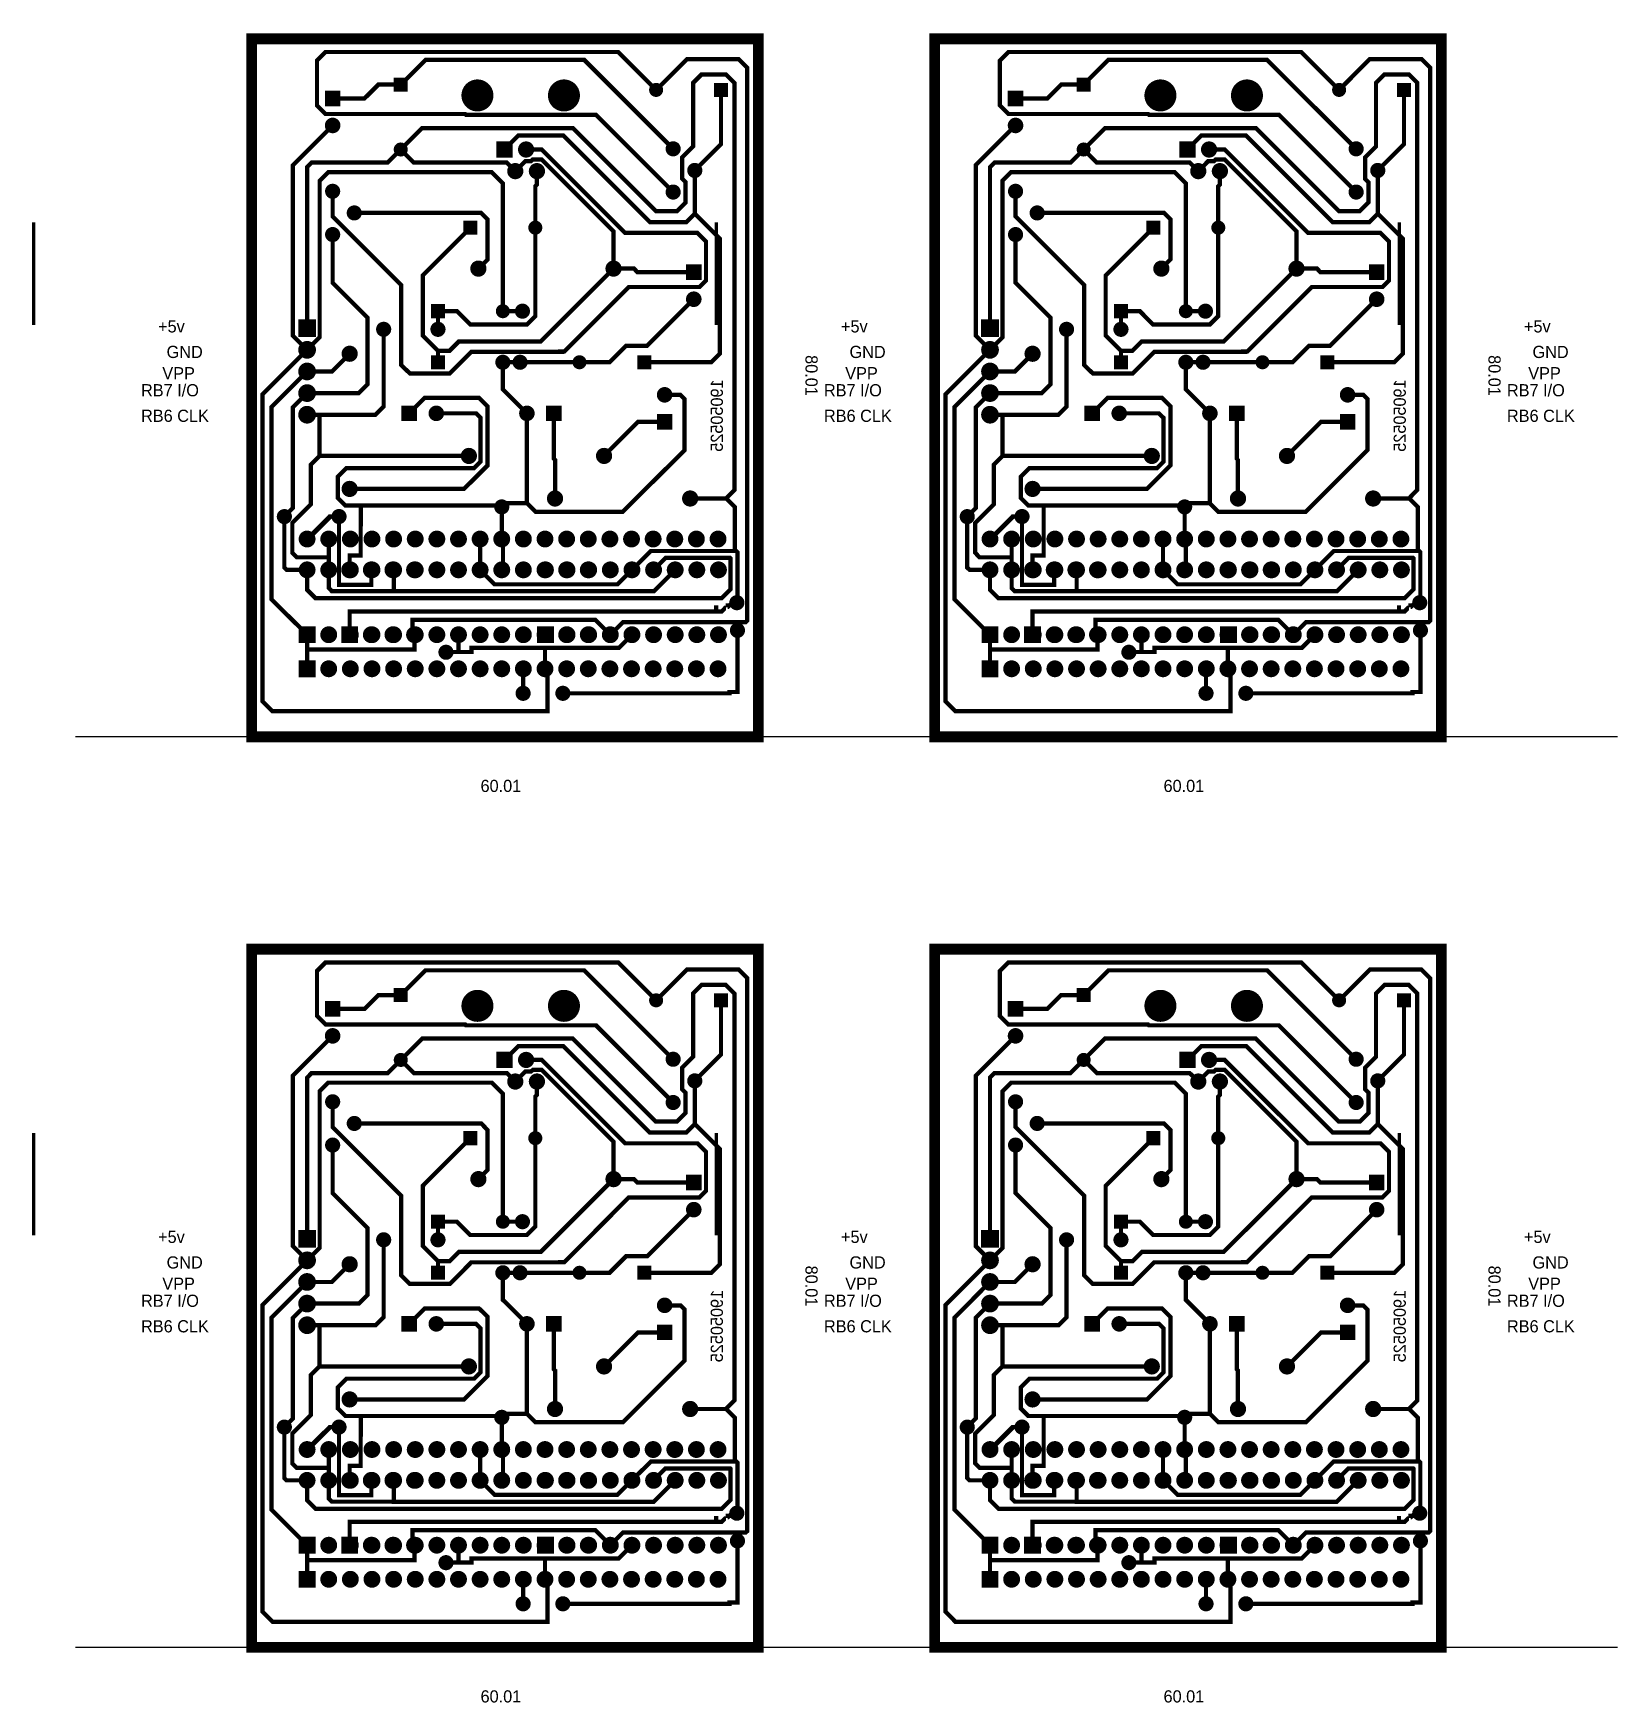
# Model space of a CAD drawing. Extents: x -267 to 397, y 62 to 270.
# Drawn here: x -266.8 to -80.8, y 62.2 to 258.3 of the extents above; entities that cross this region are included whole.
import ezdxf

# ---------------------------------------------------------------- set-up
doc = ezdxf.new("R2010")
doc.units = 0
doc.linetypes.add('ACAD_ISO03W100', pattern=[30, 12, -18])
doc.layers.get('0').update_dxf_attribs({"linetype": 'CONTINUOUS'})
doc.layers.add('ASYBOT', color=7, linetype='CONTINUOUS', true_color=0xffffff)
for name, color, linetype in [('BOTTOM', 7, 'CONTINUOUS'), ('PADSTACKS', 1, 'CONTINUOUS'), ('POWER', 7, 'CONTINUOUS'), ('SMTOP', 7, 'CONTINUOUS'), ('TEXT_SSTOP', 8, 'CONTINUOUS'), ('TOP', 2, 'CONTINUOUS')]:
    doc.layers.add(name, color=color, linetype=linetype)
doc.layers.get('PADSTACKS').off()

msp = doc.modelspace()

# ---------------------------------------------------------------- texts
for s, p in [('+5v', (-252.16, 223.14)), ('+5v', (-171.96, 223.14)), ('+5v', (-91.75, 223.14)), ('GND', (-251.16, 220.14)), ('GND', (-170.96, 220.14)), ('GND', (-90.75, 220.14)), ('VPP', (-251.66, 217.64)), ('VPP', (-171.46, 217.64)), ('VPP', (-91.25, 217.64)), ('RB7 I/O', (-254.16, 215.64)), ('RB7 I/O', (-173.96, 215.64)), ('RB7 I/O', (-93.75, 215.64)), ('RB6 CLK', (-254.16, 212.64)), ('RB6 CLK', (-173.96, 212.64)), ('RB6 CLK', (-93.75, 212.64)), ('60.01', (-214.29, 169.17)), ('60.01', (-134.08, 169.17)), ('+5v', (-252.16, 116.2)), ('+5v', (-171.96, 116.2)), ('+5v', (-91.75, 116.2)), ('GND', (-251.16, 113.2)), ('GND', (-170.96, 113.2)), ('GND', (-90.75, 113.2)), ('VPP', (-251.66, 110.7)), ('VPP', (-171.46, 110.7)), ('VPP', (-91.25, 110.7)), ('RB7 I/O', (-254.16, 108.7)), ('RB7 I/O', (-173.96, 108.7)), ('RB7 I/O', (-93.75, 108.7)), ('RB6 CLK', (-254.16, 105.7)), ('RB6 CLK', (-173.96, 105.7)), ('RB6 CLK', (-93.75, 105.7)), ('60.01', (-214.29, 62.23)), ('60.01', (-134.08, 62.23))]:
    msp.add_text(s, height=1.429).set_placement(p)
for p in [(-176.13, 220.48), (-95.92, 220.48), (-176.13, 113.54), (-95.92, 113.54)]:
    msp.add_text('80.01', height=1.429, rotation=270).set_placement(p)
at = {"text_generation_flag": 2}
for p in [(-185.83, 217.63), (-105.63, 217.63), (-185.83, 110.69), (-105.63, 110.69)]:
    msp.add_text('19050525', height=1.429, rotation=90, dxfattribs=at).set_placement(p)

# ---------------------------------------------------------------- blocks, each defined once
blk = doc.blocks.new('PADSTACK_TM_CYLND_LLB_PAD3_1')
blk.add_point((0, 0))
at = {"layer": 'ASYBOT', "const_width": 0.052}
blk.add_lwpolyline([(-0.026, 0), (0.026, 0)], dxfattribs=at)
at = {"layer": 'BOTTOM', "const_width": 0.052}
blk.add_lwpolyline([(-0.026, 0), (0.026, 0)], dxfattribs=at)
at = {"layer": 'POWER', "const_width": 0.072}
blk.add_lwpolyline([(-0.036, 0), (0.036, 0)], dxfattribs=at)
at = {"layer": 'SMTOP', "const_width": 0.052}
blk.add_lwpolyline([(-0.026, 0), (0.026, 0)], dxfattribs=at)
at = {"layer": 'TOP', "const_width": 0.052}
blk.add_lwpolyline([(-0.026, 0), (0.026, 0)], dxfattribs=at)
blk = doc.blocks.new('PADSTACK_TM_CYLND_LLB_PAD4_1')
blk.add_point((0, 0))
at = {"layer": 'ASYBOT', "const_width": 0.026}
blk.add_lwpolyline([(-0.013, 0, 1), (0.013, 0, 1)], format="xyb", close=True, dxfattribs=at)
at = {"layer": 'BOTTOM', "const_width": 0.026}
blk.add_lwpolyline([(-0.013, 0, 1), (0.013, 0, 1)], format="xyb", close=True, dxfattribs=at)
at = {"layer": 'POWER', "const_width": 0.036}
blk.add_lwpolyline([(-0.018, 0, 1), (0.018, 0, 1)], format="xyb", close=True, dxfattribs=at)
at = {"layer": 'SMTOP', "const_width": 0.026}
blk.add_lwpolyline([(-0.013, 0, 1), (0.013, 0, 1)], format="xyb", close=True, dxfattribs=at)
at = {"layer": 'TOP', "const_width": 0.026}
blk.add_lwpolyline([(-0.013, 0, 1), (0.013, 0, 1)], format="xyb", close=True, dxfattribs=at)
blk = doc.blocks.new('FOOTPRINT_CAP_POL_C1')
at = {"layer": 'PADSTACKS'}
for name, p in [('PADSTACK_TM_CYLND_LLB_PAD3_1', (0, 0)), ('PADSTACK_TM_CYLND_LLB_PAD4_1', (0.125, 0))]:
    blk.add_blockref(name, p, dxfattribs=at)
blk = doc.blocks.new('FOOTPRINT_CAP_POL_C2')
at = {"layer": 'PADSTACKS'}
for name, p in [('PADSTACK_TM_CYLND_LLB_PAD3_1', (0, 0)), ('PADSTACK_TM_CYLND_LLB_PAD4_1', (0.125, 0))]:
    blk.add_blockref(name, p, dxfattribs=at)
blk = doc.blocks.new('PADSTACK_TM_DIODE_LLB_PAD30')
blk.add_point((0, 0))
at = {"layer": 'ASYBOT', "const_width": 0.0225}
blk.add_lwpolyline([(-0.0112, 0, 1), (0.0112, 0, 1)], format="xyb", close=True, dxfattribs=at)
at = {"layer": 'BOTTOM', "const_width": 0.0225}
blk.add_lwpolyline([(-0.0112, 0, 1), (0.0112, 0, 1)], format="xyb", close=True, dxfattribs=at)
at = {"layer": 'POWER', "const_width": 0.0325}
blk.add_lwpolyline([(-0.0162, 0, 1), (0.0162, 0, 1)], format="xyb", close=True, dxfattribs=at)
at = {"layer": 'SMTOP', "const_width": 0.0225}
blk.add_lwpolyline([(-0.0112, 0, 1), (0.0112, 0, 1)], format="xyb", close=True, dxfattribs=at)
at = {"layer": 'TOP', "const_width": 0.0225}
blk.add_lwpolyline([(-0.0112, 0, 1), (0.0112, 0, 1)], format="xyb", close=True, dxfattribs=at)
blk = doc.blocks.new('PADSTACK_TM_DIODE_LLB_PAD29')
blk.add_point((0, 0))
at = {"layer": 'ASYBOT', "const_width": 0.045}
blk.add_lwpolyline([(-0.0225, 0), (0.0225, 0)], dxfattribs=at)
at = {"layer": 'BOTTOM', "const_width": 0.045}
blk.add_lwpolyline([(-0.0225, 0), (0.0225, 0)], dxfattribs=at)
at = {"layer": 'POWER', "const_width": 0.065}
blk.add_lwpolyline([(-0.0325, 0), (0.0325, 0)], dxfattribs=at)
at = {"layer": 'SMTOP', "const_width": 0.045}
blk.add_lwpolyline([(-0.0225, 0), (0.0225, 0)], dxfattribs=at)
at = {"layer": 'TOP', "const_width": 0.045}
blk.add_lwpolyline([(-0.0225, 0), (0.0225, 0)], dxfattribs=at)
blk = doc.blocks.new('FOOTPRINT_DIODE_D1_2')
at = {"layer": 'PADSTACKS', "rotation": 90}
for name, p in [('PADSTACK_TM_DIODE_LLB_PAD29', (-0.3, 0)), ('PADSTACK_TM_DIODE_LLB_PAD30', (0, 0))]:
    blk.add_blockref(name, p, dxfattribs=at)
blk = doc.blocks.new('FOOTPRINT_DIODE_D2_2')
at = {"layer": 'PADSTACKS', "rotation": 90}
for name, p in [('PADSTACK_TM_DIODE_LLB_PAD29', (-0.3, 0)), ('PADSTACK_TM_DIODE_LLB_PAD30', (0, 0))]:
    blk.add_blockref(name, p, dxfattribs=at)
blk = doc.blocks.new('FOOTPRINT_DIODE_D3_2')
at = {"layer": 'PADSTACKS', "rotation": 90}
for name, p in [('PADSTACK_TM_DIODE_LLB_PAD29', (-0.3, 0)), ('PADSTACK_TM_DIODE_LLB_PAD30', (0, 0))]:
    blk.add_blockref(name, p, dxfattribs=at)
blk = doc.blocks.new('PADSTACK_TM_CYLND_LLB_PAD3')
blk.add_point((0, 0))
at = {"layer": 'ASYBOT', "const_width": 0.052}
blk.add_lwpolyline([(-0.026, 0), (0.026, 0)], dxfattribs=at)
at = {"layer": 'BOTTOM', "const_width": 0.052}
blk.add_lwpolyline([(-0.026, 0), (0.026, 0)], dxfattribs=at)
at = {"layer": 'POWER', "const_width": 0.072}
blk.add_lwpolyline([(-0.036, 0), (0.036, 0)], dxfattribs=at)
at = {"layer": 'SMTOP', "const_width": 0.052}
blk.add_lwpolyline([(-0.026, 0), (0.026, 0)], dxfattribs=at)
at = {"layer": 'TOP', "const_width": 0.052}
blk.add_lwpolyline([(-0.026, 0), (0.026, 0)], dxfattribs=at)
blk = doc.blocks.new('PADSTACK_TM_CYLND_LLB_PAD4')
blk.add_point((0, 0))
at = {"layer": 'ASYBOT', "const_width": 0.026}
blk.add_lwpolyline([(-0.013, 0, 1), (0.013, 0, 1)], format="xyb", close=True, dxfattribs=at)
at = {"layer": 'BOTTOM', "const_width": 0.026}
blk.add_lwpolyline([(-0.013, 0, 1), (0.013, 0, 1)], format="xyb", close=True, dxfattribs=at)
at = {"layer": 'POWER', "const_width": 0.036}
blk.add_lwpolyline([(-0.018, 0, 1), (0.018, 0, 1)], format="xyb", close=True, dxfattribs=at)
at = {"layer": 'SMTOP', "const_width": 0.026}
blk.add_lwpolyline([(-0.013, 0, 1), (0.013, 0, 1)], format="xyb", close=True, dxfattribs=at)
at = {"layer": 'TOP', "const_width": 0.026}
blk.add_lwpolyline([(-0.013, 0, 1), (0.013, 0, 1)], format="xyb", close=True, dxfattribs=at)
blk = doc.blocks.new('FOOTPRINT_LED_D5')
at = {"layer": 'PADSTACKS'}
for name, p in [('PADSTACK_TM_CYLND_LLB_PAD3', (0, 0)), ('PADSTACK_TM_CYLND_LLB_PAD4', (0.125, 0))]:
    blk.add_blockref(name, p, dxfattribs=at)
blk = doc.blocks.new('FOOTPRINT_LED_D6')
at = {"layer": 'PADSTACKS'}
for name, p in [('PADSTACK_TM_CYLND_LLB_PAD3', (0, 0)), ('PADSTACK_TM_CYLND_LLB_PAD4', (0.125, 0))]:
    blk.add_blockref(name, p, dxfattribs=at)
blk = doc.blocks.new('FOOTPRINT_LED_D7')
at = {"layer": 'PADSTACKS'}
for name, p in [('PADSTACK_TM_CYLND_LLB_PAD3', (0, 0)), ('PADSTACK_TM_CYLND_LLB_PAD4', (0.125, 0))]:
    blk.add_blockref(name, p, dxfattribs=at)
blk = doc.blocks.new('FOOTPRINT_DIODE_D8')
at = {"layer": 'PADSTACKS', "rotation": 90}
for name, p in [('PADSTACK_TM_DIODE_LLB_PAD29', (-0.3, 0)), ('PADSTACK_TM_DIODE_LLB_PAD30', (0, 0))]:
    blk.add_blockref(name, p, dxfattribs=at)
blk = doc.blocks.new('FOOTPRINT_DIODE_D9')
at = {"layer": 'PADSTACKS', "rotation": 90}
for name, p in [('PADSTACK_TM_DIODE_LLB_PAD29', (-0.3, 0)), ('PADSTACK_TM_DIODE_LLB_PAD30', (0, 0))]:
    blk.add_blockref(name, p, dxfattribs=at)
blk = doc.blocks.new('FOOTPRINT_DIODE_D10')
at = {"layer": 'PADSTACKS', "rotation": 90}
for name, p in [('PADSTACK_TM_DIODE_LLB_PAD29', (-0.3, 0)), ('PADSTACK_TM_DIODE_LLB_PAD30', (0, 0))]:
    blk.add_blockref(name, p, dxfattribs=at)
blk = doc.blocks.new('PADSTACK_TELE_LLB_PAD2')
blk.add_point((0, 0))
at = {"layer": 'ASYBOT', "const_width": 0.055}
blk.add_lwpolyline([(-0.0275, 0), (0.0275, 0)], dxfattribs=at)
at = {"layer": 'BOTTOM', "const_width": 0.055}
blk.add_lwpolyline([(-0.0275, 0), (0.0275, 0)], dxfattribs=at)
at = {"layer": 'POWER', "const_width": 0.075}
blk.add_lwpolyline([(-0.0375, 0), (0.0375, 0)], dxfattribs=at)
at = {"layer": 'SMTOP', "const_width": 0.055}
blk.add_lwpolyline([(-0.0275, 0), (0.0275, 0)], dxfattribs=at)
at = {"layer": 'TOP', "const_width": 0.055}
blk.add_lwpolyline([(-0.0275, 0), (0.0275, 0)], dxfattribs=at)
blk = doc.blocks.new('PADSTACK_TELE_LLB_PAD1')
blk.add_point((0, 0))
at = {"layer": 'ASYBOT', "const_width": 0.0275}
blk.add_lwpolyline([(-0.01375, 0, 1), (0.01375, 0, 1)], format="xyb", close=True, dxfattribs=at)
at = {"layer": 'BOTTOM', "const_width": 0.0275}
blk.add_lwpolyline([(-0.01375, 0, 1), (0.01375, 0, 1)], format="xyb", close=True, dxfattribs=at)
at = {"layer": 'POWER', "const_width": 0.0375}
blk.add_lwpolyline([(-0.01875, 0, 1), (0.01875, 0, 1)], format="xyb", close=True, dxfattribs=at)
at = {"layer": 'SMTOP', "const_width": 0.0275}
blk.add_lwpolyline([(-0.01375, 0, 1), (0.01375, 0, 1)], format="xyb", close=True, dxfattribs=at)
at = {"layer": 'TOP', "const_width": 0.0275}
blk.add_lwpolyline([(-0.01375, 0, 1), (0.01375, 0, 1)], format="xyb", close=True, dxfattribs=at)
blk = doc.blocks.new('PADSTACK_TELE_LLB_HOLE1')
blk.add_point((0, 0))
at = {"layer": 'ASYBOT', "const_width": 0.064}
blk.add_lwpolyline([(-0.032, 0, 1), (0.032, 0, 1)], format="xyb", close=True, dxfattribs=at)
at = {"layer": 'BOTTOM', "const_width": 0.064}
blk.add_lwpolyline([(-0.032, 0, 1), (0.032, 0, 1)], format="xyb", close=True, dxfattribs=at)
at = {"layer": 'POWER', "const_width": 0.074}
blk.add_lwpolyline([(-0.037, 0, 1), (0.037, 0, 1)], format="xyb", close=True, dxfattribs=at)
at = {"layer": 'SMTOP', "const_width": 0.064}
blk.add_lwpolyline([(-0.032, 0, 1), (0.032, 0, 1)], format="xyb", close=True, dxfattribs=at)
at = {"layer": 'TOP', "const_width": 0.064}
blk.add_lwpolyline([(-0.032, 0, 1), (0.032, 0, 1)], format="xyb", close=True, dxfattribs=at)
blk = doc.blocks.new('FOOTPRINT_RJ12_J2')
at = {"layer": 'PADSTACKS'}
for name, p in [('PADSTACK_TELE_LLB_HOLE1', (-0.275, 0.25)), ('PADSTACK_TELE_LLB_HOLE1', (0.125, 0.25)), ('PADSTACK_TELE_LLB_PAD2', (-0.15, 0)), ('PADSTACK_TELE_LLB_PAD1', (-0.05, 0)), ('PADSTACK_TELE_LLB_PAD1', (-0.1, -0.1)), ('PADSTACK_TELE_LLB_PAD1', (0, -0.1))]:
    blk.add_blockref(name, p, dxfattribs=at)
blk = doc.blocks.new('PADSTACK_BCON100T_LLB_PAD3')
blk.add_point((0, 0))
at = {"layer": 'ASYBOT', "const_width": 0.062}
blk.add_lwpolyline([(-0.031, 0), (0.031, 0)], dxfattribs=at)
at = {"layer": 'BOTTOM', "const_width": 0.062}
blk.add_lwpolyline([(-0.031, 0), (0.031, 0)], dxfattribs=at)
at = {"layer": 'POWER', "const_width": 0.082}
blk.add_lwpolyline([(-0.041, 0), (0.041, 0)], dxfattribs=at)
at = {"layer": 'SMTOP', "const_width": 0.062}
blk.add_lwpolyline([(-0.031, 0), (0.031, 0)], dxfattribs=at)
at = {"layer": 'TOP', "const_width": 0.062}
blk.add_lwpolyline([(-0.031, 0), (0.031, 0)], dxfattribs=at)
blk = doc.blocks.new('PADSTACK_BCON100T_LLB_PAD4')
blk.add_point((0, 0))
at = {"layer": 'ASYBOT', "const_width": 0.031}
blk.add_lwpolyline([(-0.0155, 0, 1), (0.0155, 0, 1)], format="xyb", close=True, dxfattribs=at)
at = {"layer": 'BOTTOM', "const_width": 0.031}
blk.add_lwpolyline([(-0.0155, 0, 1), (0.0155, 0, 1)], format="xyb", close=True, dxfattribs=at)
at = {"layer": 'POWER', "const_width": 0.041}
blk.add_lwpolyline([(-0.0205, 0, 1), (0.0205, 0, 1)], format="xyb", close=True, dxfattribs=at)
at = {"layer": 'SMTOP', "const_width": 0.031}
blk.add_lwpolyline([(-0.0155, 0, 1), (0.0155, 0, 1)], format="xyb", close=True, dxfattribs=at)
at = {"layer": 'TOP', "const_width": 0.031}
blk.add_lwpolyline([(-0.0155, 0, 1), (0.0155, 0, 1)], format="xyb", close=True, dxfattribs=at)
blk = doc.blocks.new('FOOTPRINT_CON5_J3')
at = {"layer": 'PADSTACKS'}
for name, p in [('PADSTACK_BCON100T_LLB_PAD3', (0, 0)), ('PADSTACK_BCON100T_LLB_PAD4', (0.1, 0)), ('PADSTACK_BCON100T_LLB_PAD4', (0.2, 0)), ('PADSTACK_BCON100T_LLB_PAD4', (0.3, 0)), ('PADSTACK_BCON100T_LLB_PAD4', (0.4, 0))]:
    blk.add_blockref(name, p, dxfattribs=at)
blk = doc.blocks.new('PADSTACK_T1_1')
blk.add_point((0, 0))
at = {"layer": 'BOTTOM', "const_width": 0.031}
blk.add_lwpolyline([(-0.0155, 0, 1), (0.0155, 0, 1)], format="xyb", close=True, dxfattribs=at)
at = {"layer": 'POWER', "const_width": 0.035}
blk.add_lwpolyline([(-0.0175, 0, 1), (0.0175, 0, 1)], format="xyb", close=True, dxfattribs=at)
at = {"layer": 'SMTOP', "const_width": 0.0335}
blk.add_lwpolyline([(-0.01675, 0, 1), (0.01675, 0, 1)], format="xyb", close=True, dxfattribs=at)
at = {"layer": 'TOP', "const_width": 0.031}
blk.add_lwpolyline([(-0.0155, 0, 1), (0.0155, 0, 1)], format="xyb", close=True, dxfattribs=at)
blk = doc.blocks.new('FOOTPRINT_BC_Q1')
at = {"layer": 'PADSTACKS'}
for p in [(0, 0), (0.2, 0), (0.1, -0.1)]:
    blk.add_blockref('PADSTACK_T1_1', p, dxfattribs=at)
blk = doc.blocks.new('FOOTPRINT_BC_Q2')
at = {"layer": 'PADSTACKS'}
for p in [(0, 0), (0.2, 0), (0.1, -0.1)]:
    blk.add_blockref('PADSTACK_T1_1', p, dxfattribs=at)
blk = doc.blocks.new('PADSTACK_TM_AXIAL_LLB_PAD1')
blk.add_point((0, 0))
at = {"layer": 'ASYBOT', "const_width": 0.0275}
blk.add_lwpolyline([(-0.0137, 0, 1), (0.0137, 0, 1)], format="xyb", close=True, dxfattribs=at)
at = {"layer": 'BOTTOM', "const_width": 0.0275}
blk.add_lwpolyline([(-0.0137, 0, 1), (0.0137, 0, 1)], format="xyb", close=True, dxfattribs=at)
at = {"layer": 'POWER', "const_width": 0.0375}
blk.add_lwpolyline([(-0.0187, 0, 1), (0.0187, 0, 1)], format="xyb", close=True, dxfattribs=at)
at = {"layer": 'SMTOP', "const_width": 0.0275}
blk.add_lwpolyline([(-0.0137, 0, 1), (0.0137, 0, 1)], format="xyb", close=True, dxfattribs=at)
at = {"layer": 'TOP', "const_width": 0.0275}
blk.add_lwpolyline([(-0.0137, 0, 1), (0.0137, 0, 1)], format="xyb", close=True, dxfattribs=at)
blk = doc.blocks.new('FOOTPRINT_RESISTOR_3_R1')
at = {"layer": 'PADSTACKS'}
for p in [(0, 0), (0.625, 0)]:
    blk.add_blockref('PADSTACK_TM_AXIAL_LLB_PAD1', p, dxfattribs=at)
blk = doc.blocks.new('FOOTPRINT_RESISTOR_3_R2')
at = {"layer": 'PADSTACKS'}
for p in [(0, 0), (0.625, 0)]:
    blk.add_blockref('PADSTACK_TM_AXIAL_LLB_PAD1', p, dxfattribs=at)
blk = doc.blocks.new('FOOTPRINT_RESISTOR_3_R3')
at = {"layer": 'PADSTACKS'}
for p in [(0, 0), (0.625, 0)]:
    blk.add_blockref('PADSTACK_TM_AXIAL_LLB_PAD1', p, dxfattribs=at)
blk = doc.blocks.new('FOOTPRINT_RESISTOR_3_R4')
at = {"layer": 'PADSTACKS'}
for p in [(0, 0), (0.625, 0)]:
    blk.add_blockref('PADSTACK_TM_AXIAL_LLB_PAD1', p, dxfattribs=at)
blk = doc.blocks.new('PADSTACK_DIP100T_LLB_PAD1')
blk.add_point((0, 0))
at = {"layer": 'ASYBOT', "const_width": 0.058}
blk.add_lwpolyline([(-0.029, 0), (0.029, 0)], dxfattribs=at)
at = {"layer": 'BOTTOM', "const_width": 0.058}
blk.add_lwpolyline([(-0.029, 0), (0.029, 0)], dxfattribs=at)
at = {"layer": 'POWER', "const_width": 0.078}
blk.add_lwpolyline([(-0.039, 0), (0.039, 0)], dxfattribs=at)
at = {"layer": 'SMTOP', "const_width": 0.058}
blk.add_lwpolyline([(-0.029, 0), (0.029, 0)], dxfattribs=at)
at = {"layer": 'TOP', "const_width": 0.058}
blk.add_lwpolyline([(-0.029, 0), (0.029, 0)], dxfattribs=at)
blk = doc.blocks.new('PADSTACK_DIP100T_LLB_PAD2')
blk.add_point((0, 0))
at = {"layer": 'ASYBOT', "const_width": 0.029}
blk.add_lwpolyline([(-0.0145, 0, 1), (0.0145, 0, 1)], format="xyb", close=True, dxfattribs=at)
at = {"layer": 'BOTTOM', "const_width": 0.029}
blk.add_lwpolyline([(-0.0145, 0, 1), (0.0145, 0, 1)], format="xyb", close=True, dxfattribs=at)
at = {"layer": 'POWER', "const_width": 0.039}
blk.add_lwpolyline([(-0.0195, 0, 1), (0.0195, 0, 1)], format="xyb", close=True, dxfattribs=at)
at = {"layer": 'SMTOP', "const_width": 0.029}
blk.add_lwpolyline([(-0.0145, 0, 1), (0.0145, 0, 1)], format="xyb", close=True, dxfattribs=at)
at = {"layer": 'TOP', "const_width": 0.029}
blk.add_lwpolyline([(-0.0145, 0, 1), (0.0145, 0, 1)], format="xyb", close=True, dxfattribs=at)
blk = doc.blocks.new('FOOTPRINT_DIP_18_U2')
at = {"layer": 'PADSTACKS'}
for name, p in [('PADSTACK_DIP100T_LLB_PAD2', (0, 0.3)), ('PADSTACK_DIP100T_LLB_PAD2', (0.1, 0.3)), ('PADSTACK_DIP100T_LLB_PAD2', (0.2, 0.3)), ('PADSTACK_DIP100T_LLB_PAD2', (0.3, 0.3)), ('PADSTACK_DIP100T_LLB_PAD2', (0.4, 0.3)), ('PADSTACK_DIP100T_LLB_PAD2', (0.5, 0.3)), ('PADSTACK_DIP100T_LLB_PAD2', (0.6, 0.3)), ('PADSTACK_DIP100T_LLB_PAD2', (0.7, 0.3)), ('PADSTACK_DIP100T_LLB_PAD2', (0.8, 0.3)), ('PADSTACK_DIP100T_LLB_PAD1', (0, 0)), ('PADSTACK_DIP100T_LLB_PAD2', (0.1, 0)), ('PADSTACK_DIP100T_LLB_PAD2', (0.2, 0)), ('PADSTACK_DIP100T_LLB_PAD2', (0.3, 0)), ('PADSTACK_DIP100T_LLB_PAD2', (0.4, 0)), ('PADSTACK_DIP100T_LLB_PAD2', (0.5, 0)), ('PADSTACK_DIP100T_LLB_PAD2', (0.6, 0)), ('PADSTACK_DIP100T_LLB_PAD2', (0.7, 0)), ('PADSTACK_DIP100T_LLB_PAD2', (0.8, 0))]:
    blk.add_blockref(name, p, dxfattribs=at)
blk = doc.blocks.new('PADSTACK_DIP100T_LLB_PAD4_1')
blk.add_point((0, 0))
at = {"layer": 'ASYBOT', "const_width": 0.058}
blk.add_lwpolyline([(-0.029, 0), (0.029, 0)], dxfattribs=at)
at = {"layer": 'BOTTOM', "const_width": 0.058}
blk.add_lwpolyline([(-0.029, 0), (0.029, 0)], dxfattribs=at)
at = {"layer": 'POWER', "const_width": 0.078}
blk.add_lwpolyline([(-0.039, 0), (0.039, 0)], dxfattribs=at)
at = {"layer": 'SMTOP', "const_width": 0.058}
blk.add_lwpolyline([(-0.029, 0), (0.029, 0)], dxfattribs=at)
at = {"layer": 'TOP', "const_width": 0.058}
blk.add_lwpolyline([(-0.029, 0), (0.029, 0)], dxfattribs=at)
blk = doc.blocks.new('PADSTACK_DIP100T_LLB_PAD3_1')
blk.add_point((0, 0))
at = {"layer": 'ASYBOT', "const_width": 0.029}
blk.add_lwpolyline([(-0.0145, 0, 1), (0.0145, 0, 1)], format="xyb", close=True, dxfattribs=at)
at = {"layer": 'BOTTOM', "const_width": 0.029}
blk.add_lwpolyline([(-0.0145, 0, 1), (0.0145, 0, 1)], format="xyb", close=True, dxfattribs=at)
at = {"layer": 'POWER', "const_width": 0.039}
blk.add_lwpolyline([(-0.0195, 0, 1), (0.0195, 0, 1)], format="xyb", close=True, dxfattribs=at)
at = {"layer": 'SMTOP', "const_width": 0.029}
blk.add_lwpolyline([(-0.0145, 0, 1), (0.0145, 0, 1)], format="xyb", close=True, dxfattribs=at)
at = {"layer": 'TOP', "const_width": 0.029}
blk.add_lwpolyline([(-0.0145, 0, 1), (0.0145, 0, 1)], format="xyb", close=True, dxfattribs=at)
blk = doc.blocks.new('PADSTACK_DIP100T_LLB_PAD5_1')
blk.add_point((0, 0))
at = {"layer": 'ASYBOT', "const_width": 0.029}
blk.add_lwpolyline([(-0.0145, 0, 1), (0.0145, 0, 1)], format="xyb", close=True, dxfattribs=at)
at = {"layer": 'BOTTOM', "const_width": 0.029}
blk.add_lwpolyline([(-0.0145, 0, 1), (0.0145, 0, 1)], format="xyb", close=True, dxfattribs=at)
at = {"layer": 'POWER', "const_width": 0.039}
blk.add_lwpolyline([(-0.0195, 0, 1), (0.0195, 0, 1)], format="xyb", close=True, dxfattribs=at)
at = {"layer": 'SMTOP', "const_width": 0.029}
blk.add_lwpolyline([(-0.0145, 0, 1), (0.0145, 0, 1)], format="xyb", close=True, dxfattribs=at)
at = {"layer": 'TOP', "const_width": 0.029}
blk.add_lwpolyline([(-0.0145, 0, 1), (0.0145, 0, 1)], format="xyb", close=True, dxfattribs=at)
blk = doc.blocks.new('FOOTPRINT_DIP_100_28_W_600_L1_3')
at = {"layer": 'PADSTACKS'}
for name, p in [('PADSTACK_DIP100T_LLB_PAD5_1', (0, 0.6)), ('PADSTACK_DIP100T_LLB_PAD5_1', (0.1, 0.6)), ('PADSTACK_DIP100T_LLB_PAD5_1', (0.2, 0.6)), ('PADSTACK_DIP100T_LLB_PAD5_1', (0.3, 0.6)), ('PADSTACK_DIP100T_LLB_PAD5_1', (0.4, 0.6)), ('PADSTACK_DIP100T_LLB_PAD5_1', (0.5, 0.6)), ('PADSTACK_DIP100T_LLB_PAD5_1', (0.6, 0.6)), ('PADSTACK_DIP100T_LLB_PAD5_1', (0.7, 0.6)), ('PADSTACK_DIP100T_LLB_PAD5_1', (0.8, 0.6)), ('PADSTACK_DIP100T_LLB_PAD5_1', (0.9, 0.6)), ('PADSTACK_DIP100T_LLB_PAD5_1', (1, 0.6)), ('PADSTACK_DIP100T_LLB_PAD5_1', (1.1, 0.6)), ('PADSTACK_DIP100T_LLB_PAD5_1', (1.2, 0.6)), ('PADSTACK_DIP100T_LLB_PAD5_1', (1.3, 0.6)), ('PADSTACK_DIP100T_LLB_PAD3_1', (0.1, 0)), ('PADSTACK_DIP100T_LLB_PAD3_1', (0.2, 0)), ('PADSTACK_DIP100T_LLB_PAD3_1', (0.3, 0)), ('PADSTACK_DIP100T_LLB_PAD3_1', (0.4, 0)), ('PADSTACK_DIP100T_LLB_PAD3_1', (0.5, 0)), ('PADSTACK_DIP100T_LLB_PAD3_1', (0.6, 0)), ('PADSTACK_DIP100T_LLB_PAD3_1', (0.7, 0)), ('PADSTACK_DIP100T_LLB_PAD3_1', (0.8, 0)), ('PADSTACK_DIP100T_LLB_PAD3_1', (0.9, 0)), ('PADSTACK_DIP100T_LLB_PAD3_1', (1, 0)), ('PADSTACK_DIP100T_LLB_PAD3_1', (1.1, 0)), ('PADSTACK_DIP100T_LLB_PAD3_1', (1.2, 0)), ('PADSTACK_DIP100T_LLB_PAD3_1', (1.3, 0))]:
    blk.add_blockref(name, p, dxfattribs=at)
at = {"layer": 'PADSTACKS', "rotation": 90}
blk.add_blockref('PADSTACK_DIP100T_LLB_PAD4_1', (0, 0), dxfattribs=at)
blk = doc.blocks.new('FOOTPRINT_DIP_100_28_W_300_L1_3')
at = {"layer": 'PADSTACKS'}
for name, p in [('PADSTACK_DIP100T_LLB_PAD5_1', (0, 0.3)), ('PADSTACK_DIP100T_LLB_PAD5_1', (0.1, 0.3)), ('PADSTACK_DIP100T_LLB_PAD5_1', (0.2, 0.3)), ('PADSTACK_DIP100T_LLB_PAD5_1', (0.3, 0.3)), ('PADSTACK_DIP100T_LLB_PAD5_1', (0.4, 0.3)), ('PADSTACK_DIP100T_LLB_PAD5_1', (0.5, 0.3)), ('PADSTACK_DIP100T_LLB_PAD5_1', (0.6, 0.3)), ('PADSTACK_DIP100T_LLB_PAD5_1', (0.7, 0.3)), ('PADSTACK_DIP100T_LLB_PAD5_1', (0.8, 0.3)), ('PADSTACK_DIP100T_LLB_PAD5_1', (0.9, 0.3)), ('PADSTACK_DIP100T_LLB_PAD5_1', (1, 0.3)), ('PADSTACK_DIP100T_LLB_PAD5_1', (1.1, 0.3)), ('PADSTACK_DIP100T_LLB_PAD5_1', (1.2, 0.3)), ('PADSTACK_DIP100T_LLB_PAD5_1', (1.3, 0.3)), ('PADSTACK_DIP100T_LLB_PAD3_1', (0.1, 0)), ('PADSTACK_DIP100T_LLB_PAD3_1', (0.2, 0)), ('PADSTACK_DIP100T_LLB_PAD3_1', (0.3, 0)), ('PADSTACK_DIP100T_LLB_PAD3_1', (0.4, 0)), ('PADSTACK_DIP100T_LLB_PAD3_1', (0.5, 0)), ('PADSTACK_DIP100T_LLB_PAD3_1', (0.6, 0)), ('PADSTACK_DIP100T_LLB_PAD3_1', (0.7, 0)), ('PADSTACK_DIP100T_LLB_PAD3_1', (0.8, 0)), ('PADSTACK_DIP100T_LLB_PAD3_1', (0.9, 0)), ('PADSTACK_DIP100T_LLB_PAD3_1', (1, 0)), ('PADSTACK_DIP100T_LLB_PAD3_1', (1.1, 0)), ('PADSTACK_DIP100T_LLB_PAD3_1', (1.2, 0)), ('PADSTACK_DIP100T_LLB_PAD3_1', (1.3, 0))]:
    blk.add_blockref(name, p, dxfattribs=at)
at = {"layer": 'PADSTACKS', "rotation": 90}
blk.add_blockref('PADSTACK_DIP100T_LLB_PAD4_1', (0, 0), dxfattribs=at)
blk = doc.blocks.new('FOOTPRINT_DIP_100_40_W_600_L2_3')
at = {"layer": 'PADSTACKS'}
for name, p in [('PADSTACK_DIP100T_LLB_PAD5_1', (0, 0.6)), ('PADSTACK_DIP100T_LLB_PAD5_1', (0.1, 0.6)), ('PADSTACK_DIP100T_LLB_PAD5_1', (0.2, 0.6)), ('PADSTACK_DIP100T_LLB_PAD5_1', (0.3, 0.6)), ('PADSTACK_DIP100T_LLB_PAD5_1', (0.4, 0.6)), ('PADSTACK_DIP100T_LLB_PAD5_1', (0.5, 0.6)), ('PADSTACK_DIP100T_LLB_PAD5_1', (0.6, 0.6)), ('PADSTACK_DIP100T_LLB_PAD5_1', (0.7, 0.6)), ('PADSTACK_DIP100T_LLB_PAD5_1', (0.8, 0.6)), ('PADSTACK_DIP100T_LLB_PAD5_1', (0.9, 0.6)), ('PADSTACK_DIP100T_LLB_PAD5_1', (1, 0.6)), ('PADSTACK_DIP100T_LLB_PAD5_1', (1.1, 0.6)), ('PADSTACK_DIP100T_LLB_PAD5_1', (1.2, 0.6)), ('PADSTACK_DIP100T_LLB_PAD5_1', (1.3, 0.6)), ('PADSTACK_DIP100T_LLB_PAD5_1', (1.4, 0.6)), ('PADSTACK_DIP100T_LLB_PAD5_1', (1.5, 0.6)), ('PADSTACK_DIP100T_LLB_PAD5_1', (1.6, 0.6)), ('PADSTACK_DIP100T_LLB_PAD5_1', (1.7, 0.6)), ('PADSTACK_DIP100T_LLB_PAD5_1', (1.8, 0.6)), ('PADSTACK_DIP100T_LLB_PAD5_1', (1.9, 0.6)), ('PADSTACK_DIP100T_LLB_PAD3_1', (0.1, 0)), ('PADSTACK_DIP100T_LLB_PAD3_1', (0.2, 0)), ('PADSTACK_DIP100T_LLB_PAD3_1', (0.3, 0)), ('PADSTACK_DIP100T_LLB_PAD3_1', (0.4, 0)), ('PADSTACK_DIP100T_LLB_PAD3_1', (0.5, 0)), ('PADSTACK_DIP100T_LLB_PAD3_1', (0.6, 0)), ('PADSTACK_DIP100T_LLB_PAD3_1', (0.7, 0)), ('PADSTACK_DIP100T_LLB_PAD3_1', (0.8, 0)), ('PADSTACK_DIP100T_LLB_PAD3_1', (0.9, 0)), ('PADSTACK_DIP100T_LLB_PAD3_1', (1, 0)), ('PADSTACK_DIP100T_LLB_PAD3_1', (1.1, 0)), ('PADSTACK_DIP100T_LLB_PAD3_1', (1.2, 0)), ('PADSTACK_DIP100T_LLB_PAD3_1', (1.3, 0)), ('PADSTACK_DIP100T_LLB_PAD3_1', (1.4, 0)), ('PADSTACK_DIP100T_LLB_PAD3_1', (1.5, 0)), ('PADSTACK_DIP100T_LLB_PAD3_1', (1.6, 0)), ('PADSTACK_DIP100T_LLB_PAD3_1', (1.7, 0)), ('PADSTACK_DIP100T_LLB_PAD3_1', (1.8, 0)), ('PADSTACK_DIP100T_LLB_PAD3_1', (1.9, 0))]:
    blk.add_blockref(name, p, dxfattribs=at)
at = {"layer": 'PADSTACKS', "rotation": 90}
blk.add_blockref('PADSTACK_DIP100T_LLB_PAD4_1', (0, 0), dxfattribs=at)
blk = doc.blocks.new('FOOTPRINT_DIP_100_8_W_300_L_4_5')
at = {"layer": 'PADSTACKS'}
for name, p in [('PADSTACK_DIP100T_LLB_PAD5_1', (0, 0.3)), ('PADSTACK_DIP100T_LLB_PAD5_1', (0.1, 0.3)), ('PADSTACK_DIP100T_LLB_PAD5_1', (0.2, 0.3)), ('PADSTACK_DIP100T_LLB_PAD5_1', (0.3, 0.3)), ('PADSTACK_DIP100T_LLB_PAD3_1', (0.1, 0)), ('PADSTACK_DIP100T_LLB_PAD3_1', (0.2, 0)), ('PADSTACK_DIP100T_LLB_PAD3_1', (0.3, 0))]:
    blk.add_blockref(name, p, dxfattribs=at)
at = {"layer": 'PADSTACKS', "rotation": 90}
blk.add_blockref('PADSTACK_DIP100T_LLB_PAD4_1', (0, 0), dxfattribs=at)
blk = doc.blocks.new('VIASTACK_VIA1')
blk.add_point((0, 0))
at = {"layer": 'BOTTOM', "const_width": 0.03}
blk.add_lwpolyline([(-0.015, 0, 1), (0.015, 0, 1)], format="xyb", close=True, dxfattribs=at)
at = {"layer": 'POWER', "const_width": 0.035}
blk.add_lwpolyline([(-0.0175, 0, 1), (0.0175, 0, 1)], format="xyb", close=True, dxfattribs=at)
at = {"layer": 'SMTOP', "const_width": 0.0325}
blk.add_lwpolyline([(-0.0162, 0, 1), (0.0162, 0, 1)], format="xyb", close=True, dxfattribs=at)
at = {"layer": 'TOP', "const_width": 0.03}
blk.add_lwpolyline([(-0.015, 0, 1), (0.015, 0, 1)], format="xyb", close=True, dxfattribs=at)
blk = doc.blocks.new('FOOTPRINT_VIA1')
at = {"layer": 'PADSTACKS'}
blk.add_blockref('VIASTACK_VIA1', (0, 0), dxfattribs=at)

# ---------------------------------------------------------------- linework, layer by layer
for points, const_width in [([(-181.67, 178.14), (-181.67, 257.63), (-241.16, 257.63), (-241.16, 175.64), (-181.67, 175.64), (-181.67, 178.14)], 1.27), ([(-101.46, 178.14), (-101.46, 257.63), (-160.96, 257.63), (-160.96, 175.64), (-101.46, 175.64), (-101.46, 178.14)], 1.27), ([(-191.67, 239.63), (-200.73, 248.7), (-216, 248.7), (-216.1, 248.8), (-232.5, 248.8), (-233.5, 249.8), (-233.5, 255.08), (-232.5, 256.08), (-198.11, 256.08), (-193.67, 251.63)], 0.5), ([(-223.66, 252.25), (-220.76, 255.15), (-202.11, 255.15), (-191.67, 244.71)], 0.5), ([(-193.67, 251.63), (-190.05, 255.25), (-183.98, 255.25), (-182.98, 254.25), (-182.98, 189.29), (-183.16, 189.11), (-197.57, 189.11), (-199.05, 187.64)], 0.5), ([(-111.46, 239.63), (-120.53, 248.7), (-135.8, 248.7), (-135.9, 248.8), (-152.3, 248.8), (-153.3, 249.8), (-153.3, 255.08), (-152.3, 256.08), (-117.91, 256.08), (-113.46, 251.63)], 0.5), ([(-143.46, 252.25), (-140.56, 255.15), (-121.9, 255.15), (-111.46, 244.71)], 0.5), ([(-113.46, 251.63), (-109.85, 255.25), (-103.78, 255.25), (-102.78, 254.25), (-102.78, 189.29), (-102.95, 189.11), (-117.37, 189.11), (-118.84, 187.64)], 0.5), ([(-189.67, 203.64), (-185.44, 203.64), (-185.44, 203.68), (-184.48, 204.64), (-184.48, 252.45), (-185.48, 253.45), (-188.33, 253.45), (-189.33, 252.45), (-189.33, 244.99), (-190.6, 243.72), (-190.6, 241.18), (-190.22, 240.8), (-190.22, 238.4), (-191.22, 237.4), (-193.7, 237.4), (-203.45, 247.15), (-221.15, 247.15), (-223.66, 244.63)], 0.5), ([(-109.46, 203.64), (-105.23, 203.64), (-105.23, 203.68), (-104.28, 204.64), (-104.28, 252.45), (-105.28, 253.45), (-108.13, 253.45), (-109.13, 252.45), (-109.13, 244.99), (-110.4, 243.72), (-110.4, 241.18), (-110.02, 240.8), (-110.02, 238.4), (-111.02, 237.4), (-113.5, 237.4), (-123.25, 247.15), (-140.95, 247.15), (-143.46, 244.63)], 0.5), ([(-223.66, 252.25), (-226.29, 252.25), (-227.91, 250.63), (-231.66, 250.63)], 0.5), ([(-189.13, 242.17), (-186.05, 245.25), (-186.05, 251.63)], 0.5), ([(-143.46, 252.25), (-146.09, 252.25), (-147.71, 250.63), (-151.46, 250.63)], 0.5), ([(-108.92, 242.17), (-105.84, 245.25), (-105.84, 251.63)], 0.5), ([(-231.66, 247.46), (-236.32, 242.8), (-236.32, 222.75), (-234.66, 221.1)], 0.5), ([(-151.46, 247.46), (-156.12, 242.8), (-156.12, 222.75), (-154.46, 221.1)], 0.5), ([(-189.13, 242.17), (-189.13, 237.1), (-190.13, 236.1), (-194.41, 236.1), (-204.57, 246.26), (-209.85, 246.26), (-211.48, 244.63)], 0.5), ([(-108.92, 242.17), (-108.92, 237.1), (-109.92, 236.1), (-114.21, 236.1), (-124.37, 246.26), (-129.64, 246.26), (-131.27, 244.63)], 0.5), ([(-223.66, 244.63), (-225.21, 243.09), (-234.14, 243.09), (-234.66, 242.56), (-234.66, 223.64)], 0.5), ([(-223.66, 244.63), (-222.12, 243.09), (-211.2, 243.09), (-210.21, 242.09)], 0.5), ([(-198.67, 230.64), (-198.67, 235.02), (-207.11, 243.47), (-208.15, 243.47), (-208.36, 243.27), (-209.03, 243.27), (-210.21, 242.09)], 0.5), ([(-208.94, 244.63), (-207.11, 244.63), (-197.31, 234.83), (-188.81, 234.83), (-187.81, 233.83), (-187.81, 229.25), (-188.57, 228.48), (-196.87, 228.48), (-204.46, 220.89), (-205.18, 220.89)], 0.5), ([(-143.46, 244.63), (-145.01, 243.09), (-153.93, 243.09), (-154.46, 242.56), (-154.46, 223.64)], 0.5), ([(-143.46, 244.63), (-141.91, 243.09), (-131, 243.09), (-130, 242.09)], 0.5), ([(-118.46, 230.64), (-118.46, 235.02), (-126.91, 243.47), (-127.95, 243.47), (-128.15, 243.27), (-128.83, 243.27), (-130, 242.09)], 0.5), ([(-128.73, 244.63), (-126.91, 244.63), (-117.11, 234.83), (-108.6, 234.83), (-107.6, 233.83), (-107.6, 229.25), (-108.36, 228.48), (-116.67, 228.48), (-124.26, 220.89), (-124.97, 220.89)], 0.5), ([(-234.66, 221.1), (-233.18, 222.58), (-233.18, 240.97), (-232.18, 241.97), (-212.98, 241.97), (-211.67, 240.66), (-211.67, 225.64)], 0.5), ([(-207.67, 242.09), (-207.67, 240.52), (-207.86, 240.33), (-207.86, 235.45)], 0.5), ([(-195.05, 219.64), (-187.19, 219.64), (-186.19, 220.64), (-186.19, 234.17), (-189.13, 237.1), (-189.13, 242.17)], 0.5), ([(-154.46, 221.1), (-152.98, 222.58), (-152.98, 240.97), (-151.98, 241.97), (-132.77, 241.97), (-131.46, 240.66), (-131.46, 225.64)], 0.5), ([(-127.46, 242.09), (-127.46, 240.52), (-127.65, 240.33), (-127.65, 235.45)], 0.5), ([(-114.84, 219.64), (-106.98, 219.64), (-105.98, 220.64), (-105.98, 234.17), (-108.92, 237.1), (-108.92, 242.17)], 0.5), ([(-204.49, 220.86), (-215.37, 220.86), (-217.9, 218.33), (-222.6, 218.33), (-223.6, 219.32), (-223.6, 228.7), (-231.66, 236.76), (-231.66, 239.72)], 0.5), ([(-124.29, 220.86), (-135.16, 220.86), (-137.7, 218.33), (-142.39, 218.33), (-143.39, 219.32), (-143.39, 228.7), (-151.46, 236.76), (-151.46, 239.72)], 0.5), ([(-229.12, 237.18), (-214.22, 237.18), (-213.46, 236.41), (-213.46, 231.72), (-214.54, 230.64)], 0.5), ([(-148.92, 237.18), (-134.02, 237.18), (-133.26, 236.41), (-133.26, 231.72), (-134.34, 230.64)], 0.5), ([(-215.48, 235.45), (-221.08, 229.84), (-221.08, 222.79), (-219.29, 220.99), (-219.29, 219.64)], 0.5), ([(-219.29, 225.64), (-217.06, 225.64), (-215.5, 224.07), (-208.85, 224.07), (-207.86, 225.07), (-207.86, 235.45)], 0.5), ([(-135.27, 235.45), (-140.88, 229.84), (-140.88, 222.79), (-139.08, 220.99), (-139.08, 219.64)], 0.5), ([(-139.08, 225.64), (-136.86, 225.64), (-135.3, 224.07), (-128.65, 224.07), (-127.65, 225.07), (-127.65, 235.45)], 0.5), ([(-234.66, 216.02), (-228.58, 216.02), (-227.58, 217.02), (-227.58, 224.9), (-231.66, 228.99), (-231.66, 234.64)], 0.5), ([(-154.46, 216.02), (-148.37, 216.02), (-147.37, 217.02), (-147.37, 224.9), (-151.46, 228.99), (-151.46, 234.64)], 0.5), ([(-219.29, 219.64), (-219.29, 220.99), (-217.93, 220.99), (-216.84, 222.08), (-207.22, 222.08), (-198.67, 230.64)], 0.5), ([(-198.67, 230.64), (-196.27, 230.64), (-195.86, 230.22), (-189.25, 230.22)], 0.5), ([(-139.08, 219.64), (-139.08, 220.99), (-137.73, 220.99), (-136.63, 222.08), (-127.01, 222.08), (-118.46, 230.64)], 0.5), ([(-118.46, 230.64), (-116.06, 230.64), (-115.65, 230.22), (-109.05, 230.22)], 0.5), ([(-219.29, 223.51), (-219.29, 225.64)], 0.5), ([(-211.67, 225.64), (-209.37, 225.64)], 0.5), ([(-189.25, 227.05), (-194.73, 221.58), (-197.2, 221.58), (-199.14, 219.64), (-202.67, 219.64)], 0.5), ([(-139.08, 223.51), (-139.08, 225.64)], 0.5), ([(-131.46, 225.64), (-129.16, 225.64)], 0.5), ([(-109.05, 227.05), (-114.52, 221.58), (-116.99, 221.58), (-118.93, 219.64), (-122.46, 219.64)], 0.5), ([(-225.67, 223.51), (-225.67, 214.43), (-226.62, 213.48), (-234.66, 213.48)], 0.5), ([(-145.47, 223.51), (-145.47, 214.43), (-146.42, 213.48), (-154.46, 213.48)], 0.5), ([(-234.66, 221.1), (-239.9, 215.86), (-239.9, 179.83), (-238.72, 178.65), (-206.42, 178.65), (-206.42, 183.64), (-206.72, 183.64)], 0.5), ([(-234.66, 218.56), (-231.74, 218.56), (-229.66, 220.64)], 0.5), ([(-211.67, 219.64), (-211.67, 219.64)], 0.5), ([(-208.84, 213.64), (-211.67, 216.46), (-211.67, 219.64)], 0.5), ([(-211.67, 219.64), (-209.65, 219.64)], 0.5), ([(-209.65, 219.64), (-202.67, 219.64)], 0.5), ([(-154.46, 221.1), (-159.69, 215.86), (-159.69, 179.83), (-158.52, 178.65), (-126.22, 178.65), (-126.22, 183.64), (-126.52, 183.64)], 0.5), ([(-154.46, 218.56), (-151.54, 218.56), (-149.46, 220.64)], 0.5), ([(-131.46, 219.64), (-131.46, 219.64)], 0.5), ([(-128.64, 213.64), (-131.46, 216.46), (-131.46, 219.64)], 0.5), ([(-131.46, 219.64), (-129.44, 219.64)], 0.5), ([(-129.44, 219.64), (-122.46, 219.64)], 0.5), ([(-234.66, 218.56), (-238.83, 214.39), (-238.83, 191.8), (-234.66, 187.64)], 0.5), ([(-154.46, 218.56), (-158.62, 214.39), (-158.62, 191.8), (-154.46, 187.64)], 0.5), ([(-237.33, 201.51), (-237.33, 201.52), (-236.32, 202.53), (-236.32, 214.36), (-234.66, 216.02)], 0.5), ([(-229.66, 204.76), (-216.23, 204.76), (-213.46, 207.53), (-213.46, 214.45), (-214.46, 215.45), (-220.85, 215.45), (-222.66, 213.64)], 0.5), ([(-192.67, 215.81), (-190.82, 215.81), (-190.33, 215.32), (-190.33, 209.32), (-197.58, 202.08), (-207.84, 202.08), (-208.84, 203.08), (-208.84, 213.64)], 0.5), ([(-157.13, 201.51), (-157.13, 201.52), (-156.12, 202.53), (-156.12, 214.36), (-154.46, 216.02)], 0.5), ([(-149.46, 204.76), (-136.02, 204.76), (-133.26, 207.53), (-133.26, 214.45), (-134.26, 215.45), (-140.64, 215.45), (-142.46, 213.64)], 0.5), ([(-112.46, 215.81), (-110.62, 215.81), (-110.13, 215.32), (-110.13, 209.32), (-117.37, 202.08), (-127.64, 202.08), (-128.64, 203.08), (-128.64, 213.64)], 0.5), ([(-234.66, 213.48), (-233.21, 213.48), (-233.21, 208.64), (-215.66, 208.64)], 0.5), ([(-208.84, 213.64), (-208.84, 203.08), (-211.38, 203.08), (-211.8, 202.65)], 0.5), ([(-205.67, 213.64), (-205.67, 208.29), (-205.54, 208.16), (-205.54, 203.64)], 0.5), ([(-154.46, 213.48), (-153, 213.48), (-153, 208.64), (-135.46, 208.64)], 0.5), ([(-128.64, 213.64), (-128.64, 203.08), (-131.18, 203.08), (-131.6, 202.65)], 0.5), ([(-125.46, 213.64), (-125.46, 208.29), (-125.34, 208.16), (-125.34, 203.64)], 0.5), ([(-199.79, 208.64), (-195.79, 212.64), (-192.67, 212.64)], 0.5), ([(-119.59, 208.64), (-115.59, 212.64), (-112.46, 212.64)], 0.5), ([(-215.66, 208.64), (-233.21, 208.64), (-234.21, 207.64), (-234.21, 202.96), (-236.39, 200.77), (-236.39, 197.25), (-235.88, 196.73), (-232.12, 196.73), (-232.12, 195.26)], 0.5), ([(-135.46, 208.64), (-153, 208.64), (-154, 207.64), (-154, 202.96), (-156.19, 200.77), (-156.19, 197.25), (-155.68, 196.73), (-151.92, 196.73), (-151.92, 195.26)], 0.5), ([(-211.8, 198.88), (-211.8, 202.65)], 0.5), ([(-196.51, 195.26), (-194.29, 197.47), (-184.44, 197.47), (-184.44, 202.64), (-185.44, 203.64), (-189.67, 203.64)], 0.5), ([(-131.6, 198.88), (-131.6, 202.65)], 0.5), ([(-116.3, 195.26), (-114.09, 197.47), (-104.23, 197.47), (-104.23, 202.64), (-105.23, 203.64), (-109.46, 203.64)], 0.5), ([(-237.33, 201.51), (-237.33, 195.52), (-237.07, 195.26), (-234.66, 195.26)], 0.5), ([(-230.91, 201.52), (-232.01, 201.52), (-233.6, 199.93), (-234.66, 198.88)], 0.5), ([(-234.66, 198.88), (-233.6, 199.93), (-232.01, 201.52)], 0.5), ([(-230.91, 201.52), (-231.92, 201.52), (-231.92, 201.51), (-234.55, 198.88), (-234.66, 198.88)], 0.5), ([(-230.91, 201.52), (-230.91, 193.51), (-227.12, 193.51), (-227.12, 195.26)], 0.5), ([(-157.13, 201.51), (-157.13, 195.52), (-156.86, 195.26), (-154.46, 195.26)], 0.5), ([(-150.7, 201.52), (-151.81, 201.52), (-153.39, 199.93), (-154.46, 198.88)], 0.5), ([(-154.46, 198.88), (-153.39, 199.93), (-151.81, 201.52)], 0.5), ([(-150.7, 201.52), (-151.72, 201.52), (-151.72, 201.51), (-154.35, 198.88), (-154.46, 198.88)], 0.5), ([(-150.7, 201.52), (-150.7, 193.51), (-146.92, 193.51), (-146.92, 195.26)], 0.5), ([(-232.12, 195.26), (-232.12, 198.88)], 0.5), ([(-214.34, 195.26), (-214.34, 198.88)], 0.5), ([(-211.8, 198.88), (-211.8, 198.44), (-211.65, 198.44), (-211.65, 195.24)], 0.5), ([(-151.92, 195.26), (-151.92, 198.88)], 0.5), ([(-134.14, 195.26), (-134.14, 198.88)], 0.5), ([(-131.6, 198.88), (-131.6, 198.44), (-131.45, 198.44), (-131.45, 195.24)], 0.5), ([(-193.97, 195.26), (-192.57, 196.66), (-184.98, 196.66), (-184.94, 196.62), (-184.94, 192.96), (-185.98, 191.92), (-233.66, 191.92), (-234.66, 192.92), (-234.66, 195.26)], 0.5), ([(-185.27, 190.93), (-185.27, 191.09), (-185.06, 191.09), (-184.43, 191.72), (-184.42, 191.72), (-184.42, 191.73), (-184.42, 191.73), (-184.42, 191.73), (-184.41, 191.74), (-184.4, 191.74), (-184.4, 191.75), (-184.4, 191.75), (-184.4, 191.75), (-184.39, 191.75), (-184.39, 191.76), (-184.38, 191.77), (-184.37, 191.77), (-184.37, 191.78), (-184.37, 191.78), (-184.37, 191.78), (-184.36, 191.78), (-184.36, 191.79), (-184.35, 191.8), (-184.34, 191.8), (-184.34, 191.81), (-184.33, 191.81), (-184.33, 191.82), (-184.33, 191.82), (-184.33, 191.82), (-184.12, 192.03), (-184.12, 197.34), (-184.25, 197.47), (-194.29, 197.47), (-196.51, 195.26)], 0.5), ([(-196.51, 195.26), (-194.29, 197.47), (-184.25, 197.47), (-184.12, 197.34), (-184.12, 192.03), (-184.33, 191.82), (-184.33, 191.82), (-184.33, 191.82), (-184.33, 191.81), (-184.34, 191.81), (-184.34, 191.8), (-184.35, 191.8), (-184.36, 191.79), (-184.36, 191.78), (-184.37, 191.78), (-184.37, 191.78), (-184.37, 191.78), (-184.37, 191.77), (-184.38, 191.77), (-184.39, 191.76), (-184.39, 191.75), (-184.4, 191.75), (-184.4, 191.75), (-184.4, 191.75), (-184.4, 191.74), (-184.41, 191.74), (-184.42, 191.73), (-184.42, 191.73), (-184.42, 191.73), (-184.42, 191.72), (-184.43, 191.72), (-185.06, 191.09), (-184.19, 191.09), (-184.19, 191.4)], 0.5), ([(-185.27, 190.93), (-185.22, 190.93), (-184.43, 191.72), (-184.42, 191.72), (-184.42, 191.73), (-184.42, 191.73), (-184.42, 191.73), (-184.41, 191.74), (-184.4, 191.74), (-184.4, 191.75), (-184.4, 191.75), (-184.4, 191.75), (-184.39, 191.75), (-184.39, 191.76), (-184.38, 191.77), (-184.37, 191.77), (-184.37, 191.78), (-184.37, 191.78), (-184.37, 191.78), (-184.36, 191.78), (-184.36, 191.79), (-184.35, 191.8), (-184.34, 191.8), (-184.34, 191.81), (-184.33, 191.81), (-184.33, 191.82), (-184.33, 191.82), (-184.33, 191.82), (-184.12, 192.03), (-184.12, 197.34), (-184.25, 197.47), (-194.29, 197.47), (-196.51, 195.26)], 0.5), ([(-113.76, 195.26), (-112.36, 196.66), (-104.77, 196.66), (-104.73, 196.62), (-104.73, 192.96), (-105.77, 191.92), (-153.46, 191.92), (-154.46, 192.92), (-154.46, 195.26)], 0.5), ([(-105.07, 190.93), (-105.07, 191.09), (-104.86, 191.09), (-104.23, 191.72), (-104.22, 191.72), (-104.22, 191.73), (-104.21, 191.73), (-104.21, 191.73), (-104.21, 191.74), (-104.2, 191.74), (-104.2, 191.75), (-104.19, 191.75), (-104.19, 191.75), (-104.19, 191.75), (-104.19, 191.76), (-104.17, 191.77), (-104.17, 191.77), (-104.17, 191.78), (-104.16, 191.78), (-104.16, 191.78), (-104.16, 191.78), (-104.16, 191.79), (-104.14, 191.8), (-104.14, 191.8), (-104.14, 191.81), (-104.13, 191.81), (-104.13, 191.82), (-104.12, 191.82), (-104.12, 191.82), (-103.92, 192.03), (-103.92, 197.34), (-104.05, 197.47), (-114.09, 197.47), (-116.3, 195.26)], 0.5), ([(-116.3, 195.26), (-114.09, 197.47), (-104.05, 197.47), (-103.92, 197.34), (-103.92, 192.03), (-104.12, 191.82), (-104.12, 191.82), (-104.13, 191.82), (-104.13, 191.81), (-104.14, 191.81), (-104.14, 191.8), (-104.14, 191.8), (-104.16, 191.79), (-104.16, 191.78), (-104.16, 191.78), (-104.16, 191.78), (-104.17, 191.78), (-104.17, 191.77), (-104.17, 191.77), (-104.19, 191.76), (-104.19, 191.75), (-104.19, 191.75), (-104.19, 191.75), (-104.2, 191.75), (-104.2, 191.74), (-104.21, 191.74), (-104.21, 191.73), (-104.21, 191.73), (-104.22, 191.73), (-104.22, 191.72), (-104.23, 191.72), (-104.86, 191.09), (-103.99, 191.09), (-103.99, 191.4)], 0.5), ([(-105.07, 190.93), (-105.02, 190.93), (-104.23, 191.72), (-104.22, 191.72), (-104.22, 191.73), (-104.21, 191.73), (-104.21, 191.73), (-104.21, 191.74), (-104.2, 191.74), (-104.2, 191.75), (-104.19, 191.75), (-104.19, 191.75), (-104.19, 191.75), (-104.19, 191.76), (-104.17, 191.77), (-104.17, 191.77), (-104.17, 191.78), (-104.16, 191.78), (-104.16, 191.78), (-104.16, 191.78), (-104.16, 191.79), (-104.14, 191.8), (-104.14, 191.8), (-104.14, 191.81), (-104.13, 191.81), (-104.13, 191.82), (-104.12, 191.82), (-104.12, 191.82), (-103.92, 192.03), (-103.92, 197.34), (-104.05, 197.47), (-114.09, 197.47), (-116.3, 195.26)], 0.5), ([(-232.12, 195.26), (-232.12, 193.13), (-231.76, 192.76), (-224.48, 192.76), (-224.48, 195.26), (-224.58, 195.26)], 0.5), ([(-191.43, 195.26), (-193.94, 192.75), (-224.48, 192.75), (-224.48, 195.26), (-224.58, 195.26)], 0.5), ([(-196.51, 195.26), (-198.21, 193.56), (-212.64, 193.56), (-214.34, 195.26)], 0.5), ([(-151.92, 195.26), (-151.92, 193.13), (-151.55, 192.76), (-144.28, 192.76), (-144.28, 195.26), (-144.38, 195.26)], 0.5), ([(-111.22, 195.26), (-113.73, 192.75), (-144.28, 192.75), (-144.28, 195.26), (-144.38, 195.26)], 0.5), ([(-116.3, 195.26), (-118, 193.56), (-132.44, 193.56), (-134.14, 195.26)], 0.5), ([(-229.66, 187.64), (-229.66, 190.38), (-186.63, 190.38), (-186.63, 191.09)], 0.5), ([(-229.66, 187.64), (-229.66, 190.38), (-185.97, 190.38), (-185.56, 190.8), (-185.46, 190.8)], 0.5), ([(-229.66, 187.64), (-229.66, 190.38), (-185.97, 190.38), (-185.56, 190.8), (-185.46, 190.8)], 0.5), ([(-149.46, 187.64), (-149.46, 190.38), (-106.43, 190.38), (-106.43, 191.09)], 0.5), ([(-149.46, 187.64), (-149.46, 190.38), (-105.77, 190.38), (-105.35, 190.8), (-105.26, 190.8)], 0.5), ([(-149.46, 187.64), (-149.46, 190.38), (-105.77, 190.38), (-105.35, 190.8), (-105.26, 190.8)], 0.5), ([(-199.05, 187.64), (-200.8, 189.39), (-222.27, 189.39), (-222.27, 187.64), (-222.04, 187.64)], 0.5), ([(-184.12, 188.15), (-184.12, 180.91), (-185.06, 180.91), (-185.06, 180.76), (-204.62, 180.76)], 0.5), ([(-118.84, 187.64), (-120.6, 189.39), (-142.07, 189.39), (-142.07, 187.64), (-141.84, 187.64)], 0.5), ([(-103.91, 188.15), (-103.91, 180.91), (-104.85, 180.91), (-104.85, 180.76), (-124.41, 180.76)], 0.5), ([(-234.66, 183.64), (-234.66, 187.64)], 0.5), ([(-222.04, 187.64), (-222.04, 185.89), (-234.66, 185.89), (-234.66, 183.64)], 0.5), ([(-218.35, 185.58), (-218.35, 185.59), (-218.33, 185.61), (-216.88, 185.61), (-216.88, 187.64)], 0.5), ([(-216.88, 187.64), (-216.83, 187.69), (-216.58, 187.69)], 0.5), ([(-206.72, 183.64), (-206.72, 186.09), (-215.34, 186.09), (-215.34, 185.61), (-216.88, 185.61), (-216.88, 187.64)], 0.5), ([(-196.51, 187.64), (-198.05, 186.09), (-206.72, 186.09), (-206.72, 183.64)], 0.5), ([(-154.46, 183.64), (-154.46, 187.64)], 0.5), ([(-141.84, 187.64), (-141.84, 185.89), (-154.46, 185.89), (-154.46, 183.64)], 0.5), ([(-138.15, 185.58), (-138.15, 185.59), (-138.13, 185.61), (-136.68, 185.61), (-136.68, 187.64)], 0.5), ([(-136.68, 187.64), (-136.62, 187.69), (-136.37, 187.69)], 0.5), ([(-126.52, 183.64), (-126.52, 186.09), (-135.13, 186.09), (-135.13, 185.61), (-136.68, 185.61), (-136.68, 187.64)], 0.5), ([(-116.3, 187.64), (-117.85, 186.09), (-126.52, 186.09), (-126.52, 183.64)], 0.5), ([(-209.29, 180.76), (-209.29, 183.62), (-209.26, 183.64)], 0.5), ([(-129.09, 180.76), (-129.09, 183.62), (-129.06, 183.64)], 0.5), ([(-181.67, 71.2), (-181.67, 150.7), (-241.16, 150.7), (-241.16, 68.7), (-181.67, 68.7), (-181.67, 71.2)], 1.27), ([(-101.46, 71.2), (-101.46, 150.7), (-160.96, 150.7), (-160.96, 68.7), (-101.46, 68.7), (-101.46, 71.2)], 1.27), ([(-191.67, 132.7), (-200.73, 141.76), (-216, 141.76), (-216.1, 141.87), (-232.5, 141.87), (-233.5, 142.87), (-233.5, 148.14), (-232.5, 149.14), (-198.11, 149.14), (-193.67, 144.7)], 0.5), ([(-111.46, 132.7), (-120.53, 141.76), (-135.8, 141.76), (-135.9, 141.87), (-152.3, 141.87), (-153.3, 142.87), (-153.3, 148.14), (-152.3, 149.14), (-117.91, 149.14), (-113.46, 144.7)], 0.5), ([(-223.66, 145.32), (-220.76, 148.22), (-202.11, 148.22), (-191.67, 137.78)], 0.5), ([(-193.67, 144.7), (-190.05, 148.31), (-183.98, 148.31), (-182.98, 147.31), (-182.98, 82.35), (-183.16, 82.18), (-197.57, 82.18), (-199.05, 80.7)], 0.5), ([(-143.46, 145.32), (-140.56, 148.22), (-121.9, 148.22), (-111.46, 137.78)], 0.5), ([(-113.46, 144.7), (-109.85, 148.31), (-103.78, 148.31), (-102.78, 147.31), (-102.78, 82.35), (-102.95, 82.18), (-117.37, 82.18), (-118.84, 80.7)], 0.5), ([(-223.66, 145.32), (-226.29, 145.32), (-227.91, 143.7), (-231.66, 143.7)], 0.5), ([(-189.67, 96.7), (-185.44, 96.7), (-185.44, 96.74), (-184.48, 97.7), (-184.48, 145.51), (-185.48, 146.51), (-188.33, 146.51), (-189.33, 145.51), (-189.33, 138.06), (-190.6, 136.79), (-190.6, 134.25), (-190.22, 133.86), (-190.22, 131.46), (-191.22, 130.46), (-193.7, 130.46), (-203.45, 140.21), (-221.15, 140.21), (-223.66, 137.7)], 0.5), ([(-143.46, 145.32), (-146.09, 145.32), (-147.71, 143.7), (-151.46, 143.7)], 0.5), ([(-109.46, 96.7), (-105.23, 96.7), (-105.23, 96.74), (-104.28, 97.7), (-104.28, 145.51), (-105.28, 146.51), (-108.13, 146.51), (-109.13, 145.51), (-109.13, 138.06), (-110.4, 136.79), (-110.4, 134.25), (-110.02, 133.86), (-110.02, 131.46), (-111.02, 130.46), (-113.5, 130.46), (-123.25, 140.21), (-140.95, 140.21), (-143.46, 137.7)], 0.5), ([(-189.13, 135.24), (-186.05, 138.32), (-186.05, 144.7)], 0.5), ([(-108.92, 135.24), (-105.84, 138.32), (-105.84, 144.7)], 0.5), ([(-231.66, 140.52), (-236.32, 135.86), (-236.32, 115.82), (-234.66, 114.16)], 0.5), ([(-189.13, 135.24), (-189.13, 130.17), (-190.13, 129.17), (-194.41, 129.17), (-204.57, 139.33), (-209.85, 139.33), (-211.48, 137.7)], 0.5), ([(-151.46, 140.52), (-156.12, 135.86), (-156.12, 115.82), (-154.46, 114.16)], 0.5), ([(-108.92, 135.24), (-108.92, 130.17), (-109.92, 129.17), (-114.21, 129.17), (-124.37, 139.33), (-129.64, 139.33), (-131.27, 137.7)], 0.5), ([(-223.66, 137.7), (-225.21, 136.15), (-234.14, 136.15), (-234.66, 135.62), (-234.66, 116.7)], 0.5), ([(-223.66, 137.7), (-222.12, 136.15), (-211.2, 136.15), (-210.21, 135.16)], 0.5), ([(-208.94, 137.7), (-207.11, 137.7), (-197.31, 127.9), (-188.81, 127.9), (-187.81, 126.9), (-187.81, 122.31), (-188.57, 121.55), (-196.87, 121.55), (-204.46, 113.95), (-205.18, 113.95)], 0.5), ([(-143.46, 137.7), (-145.01, 136.15), (-153.93, 136.15), (-154.46, 135.62), (-154.46, 116.7)], 0.5), ([(-143.46, 137.7), (-141.91, 136.15), (-131, 136.15), (-130, 135.16)], 0.5), ([(-128.73, 137.7), (-126.91, 137.7), (-117.11, 127.9), (-108.6, 127.9), (-107.6, 126.9), (-107.6, 122.31), (-108.36, 121.55), (-116.67, 121.55), (-124.26, 113.95), (-124.97, 113.95)], 0.5), ([(-234.66, 114.16), (-233.18, 115.64), (-233.18, 134.03), (-232.18, 135.03), (-212.98, 135.03), (-211.67, 133.72), (-211.67, 118.7)], 0.5), ([(-198.67, 123.7), (-198.67, 128.09), (-207.11, 136.53), (-208.15, 136.53), (-208.36, 136.33), (-209.03, 136.33), (-210.21, 135.16)], 0.5), ([(-207.67, 135.16), (-207.67, 133.58), (-207.86, 133.39), (-207.86, 128.51)], 0.5), ([(-195.05, 112.7), (-187.19, 112.7), (-186.19, 113.7), (-186.19, 127.23), (-189.13, 130.17), (-189.13, 135.24)], 0.5), ([(-154.46, 114.16), (-152.98, 115.64), (-152.98, 134.03), (-151.98, 135.03), (-132.77, 135.03), (-131.46, 133.72), (-131.46, 118.7)], 0.5), ([(-118.46, 123.7), (-118.46, 128.09), (-126.91, 136.53), (-127.95, 136.53), (-128.15, 136.33), (-128.83, 136.33), (-130, 135.16)], 0.5), ([(-127.46, 135.16), (-127.46, 133.58), (-127.65, 133.39), (-127.65, 128.51)], 0.5), ([(-114.84, 112.7), (-106.98, 112.7), (-105.98, 113.7), (-105.98, 127.23), (-108.92, 130.17), (-108.92, 135.24)], 0.5), ([(-204.49, 113.93), (-215.37, 113.93), (-217.9, 111.39), (-222.6, 111.39), (-223.6, 112.39), (-223.6, 121.76), (-231.66, 129.82), (-231.66, 132.78)], 0.5), ([(-124.29, 113.93), (-135.16, 113.93), (-137.7, 111.39), (-142.39, 111.39), (-143.39, 112.39), (-143.39, 121.76), (-151.46, 129.82), (-151.46, 132.78)], 0.5), ([(-229.12, 130.24), (-214.22, 130.24), (-213.46, 129.47), (-213.46, 124.78), (-214.54, 123.7)], 0.5), ([(-148.92, 130.24), (-134.02, 130.24), (-133.26, 129.47), (-133.26, 124.78), (-134.34, 123.7)], 0.5), ([(-234.66, 109.08), (-228.58, 109.08), (-227.58, 110.08), (-227.58, 117.96), (-231.66, 122.05), (-231.66, 127.7)], 0.5), ([(-215.48, 128.51), (-221.08, 122.9), (-221.08, 115.85), (-219.29, 114.05), (-219.29, 112.7)], 0.5), ([(-219.29, 118.7), (-217.06, 118.7), (-215.5, 117.14), (-208.85, 117.14), (-207.86, 118.14), (-207.86, 128.51)], 0.5), ([(-154.46, 109.08), (-148.37, 109.08), (-147.37, 110.08), (-147.37, 117.96), (-151.46, 122.05), (-151.46, 127.7)], 0.5), ([(-135.27, 128.51), (-140.88, 122.9), (-140.88, 115.85), (-139.08, 114.05), (-139.08, 112.7)], 0.5), ([(-139.08, 118.7), (-136.86, 118.7), (-135.3, 117.14), (-128.65, 117.14), (-127.65, 118.14), (-127.65, 128.51)], 0.5), ([(-219.29, 112.7), (-219.29, 114.05), (-217.93, 114.05), (-216.84, 115.15), (-207.22, 115.15), (-198.67, 123.7)], 0.5), ([(-198.67, 123.7), (-196.27, 123.7), (-195.86, 123.29), (-189.25, 123.29)], 0.5), ([(-139.08, 112.7), (-139.08, 114.05), (-137.73, 114.05), (-136.63, 115.15), (-127.01, 115.15), (-118.46, 123.7)], 0.5), ([(-118.46, 123.7), (-116.06, 123.7), (-115.65, 123.29), (-109.05, 123.29)], 0.5), ([(-189.25, 120.11), (-194.73, 114.64), (-197.2, 114.64), (-199.14, 112.7), (-202.67, 112.7)], 0.5), ([(-109.05, 120.11), (-114.52, 114.64), (-116.99, 114.64), (-118.93, 112.7), (-122.46, 112.7)], 0.5), ([(-219.29, 116.57), (-219.29, 118.7)], 0.5), ([(-211.67, 118.7), (-209.37, 118.7)], 0.5), ([(-139.08, 116.57), (-139.08, 118.7)], 0.5), ([(-131.46, 118.7), (-129.16, 118.7)], 0.5), ([(-225.67, 116.57), (-225.67, 107.49), (-226.62, 106.54), (-234.66, 106.54)], 0.5), ([(-145.47, 116.57), (-145.47, 107.49), (-146.42, 106.54), (-154.46, 106.54)], 0.5), ([(-234.66, 114.16), (-239.9, 108.92), (-239.9, 72.89), (-238.72, 71.71), (-206.42, 71.71), (-206.42, 76.7), (-206.72, 76.7)], 0.5), ([(-234.66, 111.62), (-231.74, 111.62), (-229.66, 113.7)], 0.5), ([(-154.46, 114.16), (-159.69, 108.92), (-159.69, 72.89), (-158.52, 71.71), (-126.22, 71.71), (-126.22, 76.7), (-126.52, 76.7)], 0.5), ([(-154.46, 111.62), (-151.54, 111.62), (-149.46, 113.7)], 0.5), ([(-234.66, 111.62), (-238.83, 107.45), (-238.83, 84.87), (-234.66, 80.7)], 0.5), ([(-211.67, 112.7), (-211.67, 112.7)], 0.5), ([(-208.84, 106.7), (-211.67, 109.52), (-211.67, 112.7)], 0.5), ([(-211.67, 112.7), (-209.65, 112.7)], 0.5), ([(-209.65, 112.7), (-202.67, 112.7)], 0.5), ([(-154.46, 111.62), (-158.62, 107.45), (-158.62, 84.87), (-154.46, 80.7)], 0.5), ([(-131.46, 112.7), (-131.46, 112.7)], 0.5), ([(-128.64, 106.7), (-131.46, 109.52), (-131.46, 112.7)], 0.5), ([(-131.46, 112.7), (-129.44, 112.7)], 0.5), ([(-129.44, 112.7), (-122.46, 112.7)], 0.5), ([(-237.33, 94.57), (-237.33, 94.58), (-236.32, 95.59), (-236.32, 107.42), (-234.66, 109.08)], 0.5), ([(-229.66, 97.82), (-216.23, 97.82), (-213.46, 100.59), (-213.46, 107.52), (-214.46, 108.51), (-220.85, 108.51), (-222.66, 106.7)], 0.5), ([(-192.67, 108.87), (-190.82, 108.87), (-190.33, 108.38), (-190.33, 102.38), (-197.58, 95.14), (-207.84, 95.14), (-208.84, 96.14), (-208.84, 106.7)], 0.5), ([(-157.13, 94.57), (-157.13, 94.58), (-156.12, 95.59), (-156.12, 107.42), (-154.46, 109.08)], 0.5), ([(-149.46, 97.82), (-136.02, 97.82), (-133.26, 100.59), (-133.26, 107.52), (-134.26, 108.51), (-140.64, 108.51), (-142.46, 106.7)], 0.5), ([(-112.46, 108.87), (-110.62, 108.87), (-110.13, 108.38), (-110.13, 102.38), (-117.37, 95.14), (-127.64, 95.14), (-128.64, 96.14), (-128.64, 106.7)], 0.5), ([(-234.66, 106.54), (-233.21, 106.54), (-233.21, 101.7), (-215.66, 101.7)], 0.5), ([(-208.84, 106.7), (-208.84, 96.14), (-211.38, 96.14), (-211.8, 95.72)], 0.5), ([(-205.67, 106.7), (-205.67, 101.35), (-205.54, 101.23), (-205.54, 96.7)], 0.5), ([(-199.79, 101.7), (-195.79, 105.7), (-192.67, 105.7)], 0.5), ([(-154.46, 106.54), (-153, 106.54), (-153, 101.7), (-135.46, 101.7)], 0.5), ([(-128.64, 106.7), (-128.64, 96.14), (-131.18, 96.14), (-131.6, 95.72)], 0.5), ([(-125.46, 106.7), (-125.46, 101.35), (-125.34, 101.23), (-125.34, 96.7)], 0.5), ([(-119.59, 101.7), (-115.59, 105.7), (-112.46, 105.7)], 0.5), ([(-215.66, 101.7), (-233.21, 101.7), (-234.21, 100.7), (-234.21, 96.02), (-236.39, 93.83), (-236.39, 90.31), (-235.88, 89.8), (-232.12, 89.8), (-232.12, 88.32)], 0.5), ([(-135.46, 101.7), (-153, 101.7), (-154, 100.7), (-154, 96.02), (-156.19, 93.83), (-156.19, 90.31), (-155.68, 89.8), (-151.92, 89.8), (-151.92, 88.32)], 0.5), ([(-196.51, 88.32), (-194.29, 90.53), (-184.44, 90.53), (-184.44, 95.7), (-185.44, 96.7), (-189.67, 96.7)], 0.5), ([(-116.3, 88.32), (-114.09, 90.53), (-104.23, 90.53), (-104.23, 95.7), (-105.23, 96.7), (-109.46, 96.7)], 0.5), ([(-237.33, 94.57), (-237.33, 88.58), (-237.07, 88.32), (-234.66, 88.32)], 0.5), ([(-230.91, 94.58), (-232.01, 94.58), (-233.6, 93), (-234.66, 91.94)], 0.5), ([(-234.66, 91.94), (-233.6, 93), (-232.01, 94.58)], 0.5), ([(-230.91, 94.58), (-231.92, 94.58), (-231.92, 94.57), (-234.55, 91.94), (-234.66, 91.94)], 0.5), ([(-230.91, 94.58), (-230.91, 86.57), (-227.12, 86.57), (-227.12, 88.32)], 0.5), ([(-211.8, 91.94), (-211.8, 95.72)], 0.5), ([(-157.13, 94.57), (-157.13, 88.58), (-156.86, 88.32), (-154.46, 88.32)], 0.5), ([(-150.7, 94.58), (-151.81, 94.58), (-153.39, 93), (-154.46, 91.94)], 0.5), ([(-154.46, 91.94), (-153.39, 93), (-151.81, 94.58)], 0.5), ([(-150.7, 94.58), (-151.72, 94.58), (-151.72, 94.57), (-154.35, 91.94), (-154.46, 91.94)], 0.5), ([(-150.7, 94.58), (-150.7, 86.57), (-146.92, 86.57), (-146.92, 88.32)], 0.5), ([(-131.6, 91.94), (-131.6, 95.72)], 0.5), ([(-232.12, 88.32), (-232.12, 91.94)], 0.5), ([(-214.34, 88.32), (-214.34, 91.94)], 0.5), ([(-211.8, 91.94), (-211.8, 91.5), (-211.65, 91.5), (-211.65, 88.3)], 0.5), ([(-151.92, 88.32), (-151.92, 91.94)], 0.5), ([(-134.14, 88.32), (-134.14, 91.94)], 0.5), ([(-131.6, 91.94), (-131.6, 91.5), (-131.45, 91.5), (-131.45, 88.3)], 0.5), ([(-185.27, 83.99), (-185.27, 84.15), (-185.06, 84.15), (-184.43, 84.78), (-184.42, 84.78), (-184.42, 84.79), (-184.42, 84.79), (-184.42, 84.79), (-184.41, 84.8), (-184.4, 84.8), (-184.4, 84.81), (-184.4, 84.81), (-184.4, 84.81), (-184.39, 84.81), (-184.39, 84.82), (-184.38, 84.83), (-184.37, 84.83), (-184.37, 84.84), (-184.37, 84.84), (-184.37, 84.85), (-184.36, 84.85), (-184.36, 84.85), (-184.35, 84.86), (-184.34, 84.86), (-184.34, 84.87), (-184.33, 84.87), (-184.33, 84.88), (-184.33, 84.88), (-184.33, 84.88), (-184.12, 85.09), (-184.12, 90.4), (-184.25, 90.53), (-194.29, 90.53), (-196.51, 88.32)], 0.5), ([(-196.51, 88.32), (-194.29, 90.53), (-184.25, 90.53), (-184.12, 90.4), (-184.12, 85.09), (-184.33, 84.88), (-184.33, 84.88), (-184.33, 84.88), (-184.33, 84.87), (-184.34, 84.87), (-184.34, 84.86), (-184.35, 84.86), (-184.36, 84.85), (-184.36, 84.85), (-184.37, 84.85), (-184.37, 84.84), (-184.37, 84.84), (-184.37, 84.83), (-184.38, 84.83), (-184.39, 84.82), (-184.39, 84.81), (-184.4, 84.81), (-184.4, 84.81), (-184.4, 84.81), (-184.4, 84.8), (-184.41, 84.8), (-184.42, 84.79), (-184.42, 84.79), (-184.42, 84.79), (-184.42, 84.78), (-184.43, 84.78), (-185.06, 84.15), (-184.19, 84.15), (-184.19, 84.46)], 0.5), ([(-185.27, 83.99), (-185.22, 83.99), (-184.43, 84.78), (-184.42, 84.78), (-184.42, 84.79), (-184.42, 84.79), (-184.42, 84.79), (-184.41, 84.8), (-184.4, 84.8), (-184.4, 84.81), (-184.4, 84.81), (-184.4, 84.81), (-184.39, 84.81), (-184.39, 84.82), (-184.38, 84.83), (-184.37, 84.83), (-184.37, 84.84), (-184.37, 84.84), (-184.37, 84.85), (-184.36, 84.85), (-184.36, 84.85), (-184.35, 84.86), (-184.34, 84.86), (-184.34, 84.87), (-184.33, 84.87), (-184.33, 84.88), (-184.33, 84.88), (-184.33, 84.88), (-184.12, 85.09), (-184.12, 90.4), (-184.25, 90.53), (-194.29, 90.53), (-196.51, 88.32)], 0.5), ([(-105.07, 83.99), (-105.07, 84.15), (-104.86, 84.15), (-104.23, 84.78), (-104.22, 84.78), (-104.22, 84.79), (-104.21, 84.79), (-104.21, 84.79), (-104.21, 84.8), (-104.2, 84.8), (-104.2, 84.81), (-104.19, 84.81), (-104.19, 84.81), (-104.19, 84.81), (-104.19, 84.82), (-104.17, 84.83), (-104.17, 84.83), (-104.17, 84.84), (-104.16, 84.84), (-104.16, 84.85), (-104.16, 84.85), (-104.16, 84.85), (-104.14, 84.86), (-104.14, 84.86), (-104.14, 84.87), (-104.13, 84.87), (-104.13, 84.88), (-104.12, 84.88), (-104.12, 84.88), (-103.92, 85.09), (-103.92, 90.4), (-104.05, 90.53), (-114.09, 90.53), (-116.3, 88.32)], 0.5), ([(-116.3, 88.32), (-114.09, 90.53), (-104.05, 90.53), (-103.92, 90.4), (-103.92, 85.09), (-104.12, 84.88), (-104.12, 84.88), (-104.13, 84.88), (-104.13, 84.87), (-104.14, 84.87), (-104.14, 84.86), (-104.14, 84.86), (-104.16, 84.85), (-104.16, 84.85), (-104.16, 84.85), (-104.16, 84.84), (-104.17, 84.84), (-104.17, 84.83), (-104.17, 84.83), (-104.19, 84.82), (-104.19, 84.81), (-104.19, 84.81), (-104.19, 84.81), (-104.2, 84.81), (-104.2, 84.8), (-104.21, 84.8), (-104.21, 84.79), (-104.21, 84.79), (-104.22, 84.79), (-104.22, 84.78), (-104.23, 84.78), (-104.86, 84.15), (-103.99, 84.15), (-103.99, 84.46)], 0.5), ([(-105.07, 83.99), (-105.02, 83.99), (-104.23, 84.78), (-104.22, 84.78), (-104.22, 84.79), (-104.21, 84.79), (-104.21, 84.79), (-104.21, 84.8), (-104.2, 84.8), (-104.2, 84.81), (-104.19, 84.81), (-104.19, 84.81), (-104.19, 84.81), (-104.19, 84.82), (-104.17, 84.83), (-104.17, 84.83), (-104.17, 84.84), (-104.16, 84.84), (-104.16, 84.85), (-104.16, 84.85), (-104.16, 84.85), (-104.14, 84.86), (-104.14, 84.86), (-104.14, 84.87), (-104.13, 84.87), (-104.13, 84.88), (-104.12, 84.88), (-104.12, 84.88), (-103.92, 85.09), (-103.92, 90.4), (-104.05, 90.53), (-114.09, 90.53), (-116.3, 88.32)], 0.5), ([(-193.97, 88.32), (-192.57, 89.72), (-184.98, 89.72), (-184.94, 89.68), (-184.94, 86.02), (-185.98, 84.98), (-233.66, 84.98), (-234.66, 85.98), (-234.66, 88.32)], 0.5), ([(-232.12, 88.32), (-232.12, 86.19), (-231.76, 85.82), (-224.48, 85.82), (-224.48, 88.32), (-224.58, 88.32)], 0.5), ([(-191.43, 88.32), (-193.94, 85.81), (-224.48, 85.81), (-224.48, 88.32), (-224.58, 88.32)], 0.5), ([(-196.51, 88.32), (-198.21, 86.62), (-212.64, 86.62), (-214.34, 88.32)], 0.5), ([(-113.76, 88.32), (-112.36, 89.72), (-104.77, 89.72), (-104.73, 89.68), (-104.73, 86.02), (-105.77, 84.98), (-153.46, 84.98), (-154.46, 85.98), (-154.46, 88.32)], 0.5), ([(-151.92, 88.32), (-151.92, 86.19), (-151.55, 85.82), (-144.28, 85.82), (-144.28, 88.32), (-144.38, 88.32)], 0.5), ([(-111.22, 88.32), (-113.73, 85.81), (-144.28, 85.81), (-144.28, 88.32), (-144.38, 88.32)], 0.5), ([(-116.3, 88.32), (-118, 86.62), (-132.44, 86.62), (-134.14, 88.32)], 0.5), ([(-229.66, 80.7), (-229.66, 83.45), (-186.63, 83.45), (-186.63, 84.15)], 0.5), ([(-149.46, 80.7), (-149.46, 83.45), (-106.43, 83.45), (-106.43, 84.15)], 0.5), ([(-229.66, 80.7), (-229.66, 83.45), (-185.97, 83.45), (-185.56, 83.86), (-185.46, 83.86)], 0.5), ([(-229.66, 80.7), (-229.66, 83.45), (-185.97, 83.45), (-185.56, 83.86), (-185.46, 83.86)], 0.5), ([(-199.05, 80.7), (-200.8, 82.46), (-222.27, 82.46), (-222.27, 80.7), (-222.04, 80.7)], 0.5), ([(-149.46, 80.7), (-149.46, 83.45), (-105.77, 83.45), (-105.35, 83.86), (-105.26, 83.86)], 0.5), ([(-149.46, 80.7), (-149.46, 83.45), (-105.77, 83.45), (-105.35, 83.86), (-105.26, 83.86)], 0.5), ([(-118.84, 80.7), (-120.6, 82.46), (-142.07, 82.46), (-142.07, 80.7), (-141.84, 80.7)], 0.5), ([(-234.66, 76.7), (-234.66, 80.7)], 0.5), ([(-222.04, 80.7), (-222.04, 78.95), (-234.66, 78.95), (-234.66, 76.7)], 0.5), ([(-218.35, 78.65), (-218.35, 78.65), (-218.33, 78.67), (-216.88, 78.67), (-216.88, 80.7)], 0.5), ([(-216.88, 80.7), (-216.83, 80.76), (-216.58, 80.76)], 0.5), ([(-206.72, 76.7), (-206.72, 79.15), (-215.34, 79.15), (-215.34, 78.67), (-216.88, 78.67), (-216.88, 80.7)], 0.5), ([(-196.51, 80.7), (-198.05, 79.15), (-206.72, 79.15), (-206.72, 76.7)], 0.5), ([(-184.12, 81.21), (-184.12, 73.97), (-185.06, 73.97), (-185.06, 73.82), (-204.62, 73.82)], 0.5), ([(-154.46, 76.7), (-154.46, 80.7)], 0.5), ([(-141.84, 80.7), (-141.84, 78.95), (-154.46, 78.95), (-154.46, 76.7)], 0.5), ([(-138.15, 78.65), (-138.15, 78.65), (-138.13, 78.67), (-136.68, 78.67), (-136.68, 80.7)], 0.5), ([(-136.68, 80.7), (-136.62, 80.76), (-136.37, 80.76)], 0.5), ([(-126.52, 76.7), (-126.52, 79.15), (-135.13, 79.15), (-135.13, 78.67), (-136.68, 78.67), (-136.68, 80.7)], 0.5), ([(-116.3, 80.7), (-117.85, 79.15), (-126.52, 79.15), (-126.52, 76.7)], 0.5), ([(-103.91, 81.21), (-103.91, 73.97), (-104.85, 73.97), (-104.85, 73.82), (-124.41, 73.82)], 0.5), ([(-209.29, 73.82), (-209.29, 76.68), (-209.26, 76.7)], 0.5), ([(-129.09, 73.82), (-129.09, 76.68), (-129.06, 76.7)], 0.5)]:
    msp.add_lwpolyline(points, dxfattribs=dict(const_width=const_width))
at = {"lineweight": 211, "const_width": 0.5}
for points in [[(-219.49, 213.64), (-214.82, 213.64), (-214.3, 213.12), (-214.3, 207.95), (-215.05, 207.2), (-230.04, 207.2), (-231.04, 206.2), (-231.04, 203.69), (-230.16, 202.81), (-211.96, 202.81), (-211.8, 202.65)], [(-139.28, 213.64), (-134.62, 213.64), (-134.09, 213.12), (-134.09, 207.95), (-134.84, 207.2), (-149.83, 207.2), (-150.83, 206.2), (-150.83, 203.69), (-149.96, 202.81), (-131.76, 202.81), (-131.6, 202.65)], [(-229.66, 195.26), (-229.66, 196.96), (-228.37, 196.96), (-228.36, 202.81), (-211.96, 202.81), (-211.8, 202.65)], [(-149.46, 195.26), (-149.46, 196.96), (-148.16, 196.96), (-148.16, 202.81), (-131.76, 202.81), (-131.6, 202.65)], [(-219.49, 106.7), (-214.82, 106.7), (-214.3, 106.18), (-214.3, 101.01), (-215.05, 100.26), (-230.04, 100.26), (-231.04, 99.26), (-231.04, 96.75), (-230.16, 95.88), (-211.96, 95.88), (-211.8, 95.72)], [(-139.28, 106.7), (-134.62, 106.7), (-134.09, 106.18), (-134.09, 101.01), (-134.84, 100.26), (-149.83, 100.26), (-150.83, 99.26), (-150.83, 96.75), (-149.96, 95.88), (-131.76, 95.88), (-131.6, 95.72)], [(-229.66, 88.32), (-229.66, 90.03), (-228.37, 90.03), (-228.36, 95.88), (-211.96, 95.88), (-211.8, 95.72)], [(-149.46, 88.32), (-149.46, 90.03), (-148.16, 90.03), (-148.16, 95.88), (-131.76, 95.88), (-131.6, 95.72)]]:
    msp.add_lwpolyline(points, dxfattribs=at)
at = {"layer": 'TEXT_SSTOP', "linetype": 'ACAD_ISO03W100', "lineweight": 211}
for p, q in [((-266.8, 236.05), (-266.8, 219.88)), ((-186.6, 236.05), (-186.6, 219.88)), ((-106.4, 236.05), (-106.4, 219.88)), ((-266.8, 129.11), (-266.8, 112.94)), ((-186.6, 129.11), (-186.6, 112.94)), ((-106.4, 129.11), (-106.4, 112.94))]:
    msp.add_line(p, q, dxfattribs=at)
at = {"layer": 'TEXT_SSTOP'}
for p, q in [((-241.16, 175.64), (-261.87, 175.64)), ((-160.96, 175.64), (-181.67, 175.64)), ((-80.75, 175.64), (-101.46, 175.64)), ((-241.16, 68.7), (-261.87, 68.7)), ((-160.96, 68.7), (-181.67, 68.7)), ((-80.75, 68.7), (-101.46, 68.7))]:
    msp.add_line(p, q, dxfattribs=at)

# ---------------------------------------------------------------- block references
at = {"xscale": 25.39999999999964, "yscale": 25.39999999999964, "zscale": 25.4}
for name, p, rotation in [('FOOTPRINT_DIODE_D10', (-223.66, 244.63), 270), ('FOOTPRINT_DIODE_D1_2', (-193.67, 251.63), 180), ('FOOTPRINT_DIODE_D10', (-143.46, 244.63), 270), ('FOOTPRINT_DIODE_D1_2', (-113.46, 251.63), 180), ('FOOTPRINT_CAP_POL_C1', (-231.66, 250.63), 270), ('FOOTPRINT_CAP_POL_C1', (-151.46, 250.63), 270), ('FOOTPRINT_BC_Q2', (-191.67, 239.63), 90), ('FOOTPRINT_BC_Q2', (-111.46, 239.63), 90), ('FOOTPRINT_BC_Q1', (-231.66, 234.64), 90), ('FOOTPRINT_BC_Q1', (-151.46, 234.64), 90), ('FOOTPRINT_RESISTOR_3_R3', (-198.67, 230.64), 180), ('FOOTPRINT_CAP_POL_C2', (-189.25, 230.22), 270), ('FOOTPRINT_RESISTOR_3_R3', (-118.46, 230.64), 180), ('FOOTPRINT_CAP_POL_C2', (-109.05, 230.22), 270), ('FOOTPRINT_CON5_J3', (-234.66, 223.64), 270), ('FOOTPRINT_CON5_J3', (-154.46, 223.64), 270), ('FOOTPRINT_RESISTOR_3_R2', (-229.66, 220.64), 270), ('FOOTPRINT_RESISTOR_3_R2', (-149.46, 220.64), 270), ('FOOTPRINT_DIODE_D2_2', (-202.67, 219.64), 180), ('FOOTPRINT_DIODE_D2_2', (-122.46, 219.64), 180), ('FOOTPRINT_LED_D7', (-192.67, 212.64), 90), ('FOOTPRINT_LED_D7', (-112.46, 212.64), 90), ('FOOTPRINT_LED_D5', (-205.67, 213.64), 180), ('FOOTPRINT_LED_D5', (-125.46, 213.64), 180), ('FOOTPRINT_RESISTOR_3_R1', (-189.67, 203.64), 180), ('FOOTPRINT_RESISTOR_3_R1', (-109.46, 203.64), 180), ('FOOTPRINT_CAP_POL_C1', (-231.66, 143.7), 270), ('FOOTPRINT_DIODE_D10', (-223.66, 137.7), 270), ('FOOTPRINT_DIODE_D1_2', (-193.67, 144.7), 180), ('FOOTPRINT_CAP_POL_C1', (-151.46, 143.7), 270), ('FOOTPRINT_DIODE_D10', (-143.46, 137.7), 270), ('FOOTPRINT_DIODE_D1_2', (-113.46, 144.7), 180), ('FOOTPRINT_BC_Q2', (-191.67, 132.7), 90), ('FOOTPRINT_BC_Q2', (-111.46, 132.7), 90), ('FOOTPRINT_BC_Q1', (-231.66, 127.7), 90), ('FOOTPRINT_BC_Q1', (-151.46, 127.7), 90), ('FOOTPRINT_RESISTOR_3_R3', (-198.67, 123.7), 180), ('FOOTPRINT_CAP_POL_C2', (-189.25, 123.29), 270), ('FOOTPRINT_RESISTOR_3_R3', (-118.46, 123.7), 180), ('FOOTPRINT_CAP_POL_C2', (-109.05, 123.29), 270), ('FOOTPRINT_CON5_J3', (-234.66, 116.7), 270), ('FOOTPRINT_CON5_J3', (-154.46, 116.7), 270), ('FOOTPRINT_RESISTOR_3_R2', (-229.66, 113.7), 270), ('FOOTPRINT_DIODE_D2_2', (-202.67, 112.7), 180), ('FOOTPRINT_RESISTOR_3_R2', (-149.46, 113.7), 270), ('FOOTPRINT_DIODE_D2_2', (-122.46, 112.7), 180), ('FOOTPRINT_LED_D7', (-192.67, 105.7), 90), ('FOOTPRINT_LED_D7', (-112.46, 105.7), 90), ('FOOTPRINT_LED_D5', (-205.67, 106.7), 180), ('FOOTPRINT_LED_D5', (-125.46, 106.7), 180), ('FOOTPRINT_RESISTOR_3_R1', (-189.67, 96.7), 180), ('FOOTPRINT_RESISTOR_3_R1', (-109.46, 96.7), 180)]:
    msp.add_blockref(name, p, dxfattribs=dict(at, rotation=rotation))
for name, p in [('FOOTPRINT_RJ12_J2', (-207.67, 244.63)), ('FOOTPRINT_RJ12_J2', (-127.46, 244.63)), ('FOOTPRINT_DIODE_D8', (-207.86, 235.45)), ('FOOTPRINT_DIODE_D8', (-127.65, 235.45)), ('FOOTPRINT_DIODE_D3_2', (-211.67, 225.64)), ('VIASTACK_VIA1', (-209.37, 225.64)), ('FOOTPRINT_DIODE_D3_2', (-131.46, 225.64)), ('VIASTACK_VIA1', (-129.16, 225.64)), ('FOOTPRINT_VIA1', (-225.67, 223.51)), ('FOOTPRINT_VIA1', (-219.29, 223.51)), ('FOOTPRINT_VIA1', (-145.47, 223.51)), ('FOOTPRINT_VIA1', (-139.08, 223.51)), ('FOOTPRINT_DIODE_D9', (-211.67, 219.64)), ('FOOTPRINT_VIA1', (-211.67, 219.64)), ('FOOTPRINT_VIA1', (-209.65, 219.64)), ('FOOTPRINT_DIODE_D9', (-131.46, 219.64)), ('FOOTPRINT_VIA1', (-131.46, 219.64)), ('FOOTPRINT_VIA1', (-129.44, 219.64)), ('FOOTPRINT_LED_D6', (-222.66, 213.64)), ('FOOTPRINT_LED_D6', (-142.46, 213.64)), ('FOOTPRINT_RESISTOR_3_R4', (-215.66, 208.64)), ('FOOTPRINT_RESISTOR_3_R4', (-135.46, 208.64)), ('FOOTPRINT_VIA1', (-237.33, 201.51)), ('FOOTPRINT_VIA1', (-230.91, 201.52)), ('FOOTPRINT_VIA1', (-211.8, 202.65)), ('FOOTPRINT_VIA1', (-157.13, 201.51)), ('FOOTPRINT_VIA1', (-150.7, 201.52)), ('FOOTPRINT_VIA1', (-131.6, 202.65)), ('FOOTPRINT_DIP_100_28_W_600_L1_3', (-234.66, 183.64)), ('FOOTPRINT_DIP_100_40_W_600_L2_3', (-234.66, 183.64)), ('FOOTPRINT_DIP_100_28_W_600_L1_3', (-154.46, 183.64)), ('FOOTPRINT_DIP_100_40_W_600_L2_3', (-154.46, 183.64)), ('FOOTPRINT_DIP_100_28_W_300_L1_3', (-234.66, 187.64)), ('FOOTPRINT_DIP_100_8_W_300_L_4_5', (-229.66, 187.64)), ('FOOTPRINT_DIP_18_U2', (-206.67, 187.64)), ('FOOTPRINT_DIP_100_28_W_300_L1_3', (-154.46, 187.64)), ('FOOTPRINT_DIP_100_8_W_300_L_4_5', (-149.46, 187.64)), ('FOOTPRINT_DIP_18_U2', (-126.46, 187.64)), ('VIASTACK_VIA1', (-184.19, 191.4)), ('VIASTACK_VIA1', (-103.99, 191.4)), ('FOOTPRINT_VIA1', (-184.12, 188.15)), ('FOOTPRINT_VIA1', (-103.91, 188.15)), ('FOOTPRINT_VIA1', (-218.35, 185.58)), ('FOOTPRINT_VIA1', (-138.15, 185.58)), ('FOOTPRINT_VIA1', (-209.29, 180.76)), ('FOOTPRINT_VIA1', (-204.62, 180.76)), ('FOOTPRINT_VIA1', (-129.09, 180.76)), ('FOOTPRINT_VIA1', (-124.41, 180.76)), ('FOOTPRINT_RJ12_J2', (-207.67, 137.7)), ('FOOTPRINT_RJ12_J2', (-127.46, 137.7)), ('FOOTPRINT_DIODE_D8', (-207.86, 128.51)), ('FOOTPRINT_DIODE_D8', (-127.65, 128.51)), ('FOOTPRINT_DIODE_D3_2', (-211.67, 118.7)), ('FOOTPRINT_DIODE_D3_2', (-131.46, 118.7)), ('VIASTACK_VIA1', (-209.37, 118.7)), ('VIASTACK_VIA1', (-129.16, 118.7)), ('FOOTPRINT_VIA1', (-225.67, 116.57)), ('FOOTPRINT_VIA1', (-219.29, 116.57)), ('FOOTPRINT_VIA1', (-145.47, 116.57)), ('FOOTPRINT_VIA1', (-139.08, 116.57)), ('FOOTPRINT_DIODE_D9', (-211.67, 112.7)), ('FOOTPRINT_DIODE_D9', (-131.46, 112.7)), ('FOOTPRINT_VIA1', (-211.67, 112.7)), ('FOOTPRINT_VIA1', (-209.65, 112.7)), ('FOOTPRINT_VIA1', (-131.46, 112.7)), ('FOOTPRINT_VIA1', (-129.44, 112.7)), ('FOOTPRINT_LED_D6', (-222.66, 106.7)), ('FOOTPRINT_LED_D6', (-142.46, 106.7)), ('FOOTPRINT_RESISTOR_3_R4', (-215.66, 101.7)), ('FOOTPRINT_RESISTOR_3_R4', (-135.46, 101.7)), ('FOOTPRINT_VIA1', (-211.8, 95.72)), ('FOOTPRINT_VIA1', (-131.6, 95.72)), ('FOOTPRINT_VIA1', (-237.33, 94.57)), ('FOOTPRINT_VIA1', (-230.91, 94.58)), ('FOOTPRINT_VIA1', (-157.13, 94.57)), ('FOOTPRINT_VIA1', (-150.7, 94.58)), ('FOOTPRINT_DIP_100_28_W_600_L1_3', (-234.66, 76.7)), ('FOOTPRINT_DIP_100_40_W_600_L2_3', (-234.66, 76.7)), ('FOOTPRINT_DIP_100_28_W_600_L1_3', (-154.46, 76.7)), ('FOOTPRINT_DIP_100_40_W_600_L2_3', (-154.46, 76.7)), ('FOOTPRINT_DIP_100_28_W_300_L1_3', (-234.66, 80.7)), ('FOOTPRINT_DIP_100_8_W_300_L_4_5', (-229.66, 80.7)), ('FOOTPRINT_DIP_18_U2', (-206.67, 80.7)), ('FOOTPRINT_DIP_100_28_W_300_L1_3', (-154.46, 80.7)), ('FOOTPRINT_DIP_100_8_W_300_L_4_5', (-149.46, 80.7)), ('FOOTPRINT_DIP_18_U2', (-126.46, 80.7)), ('VIASTACK_VIA1', (-184.19, 84.46)), ('VIASTACK_VIA1', (-103.99, 84.46)), ('FOOTPRINT_VIA1', (-184.12, 81.21)), ('FOOTPRINT_VIA1', (-103.91, 81.21)), ('FOOTPRINT_VIA1', (-218.35, 78.65)), ('FOOTPRINT_VIA1', (-138.15, 78.65)), ('FOOTPRINT_VIA1', (-209.29, 73.82)), ('FOOTPRINT_VIA1', (-204.62, 73.82)), ('FOOTPRINT_VIA1', (-129.09, 73.82)), ('FOOTPRINT_VIA1', (-124.41, 73.82))]:
    msp.add_blockref(name, p, dxfattribs=at)

msp.set_redraw_order([(e.dxf.handle, doc.entitydb.next_handle()) for e in msp.query("TEXT MTEXT ATTDEF DIMENSION ARC_DIMENSION")])  # texts and dimensions are drawn at this point

doc.saveas('drawing.dxf')
